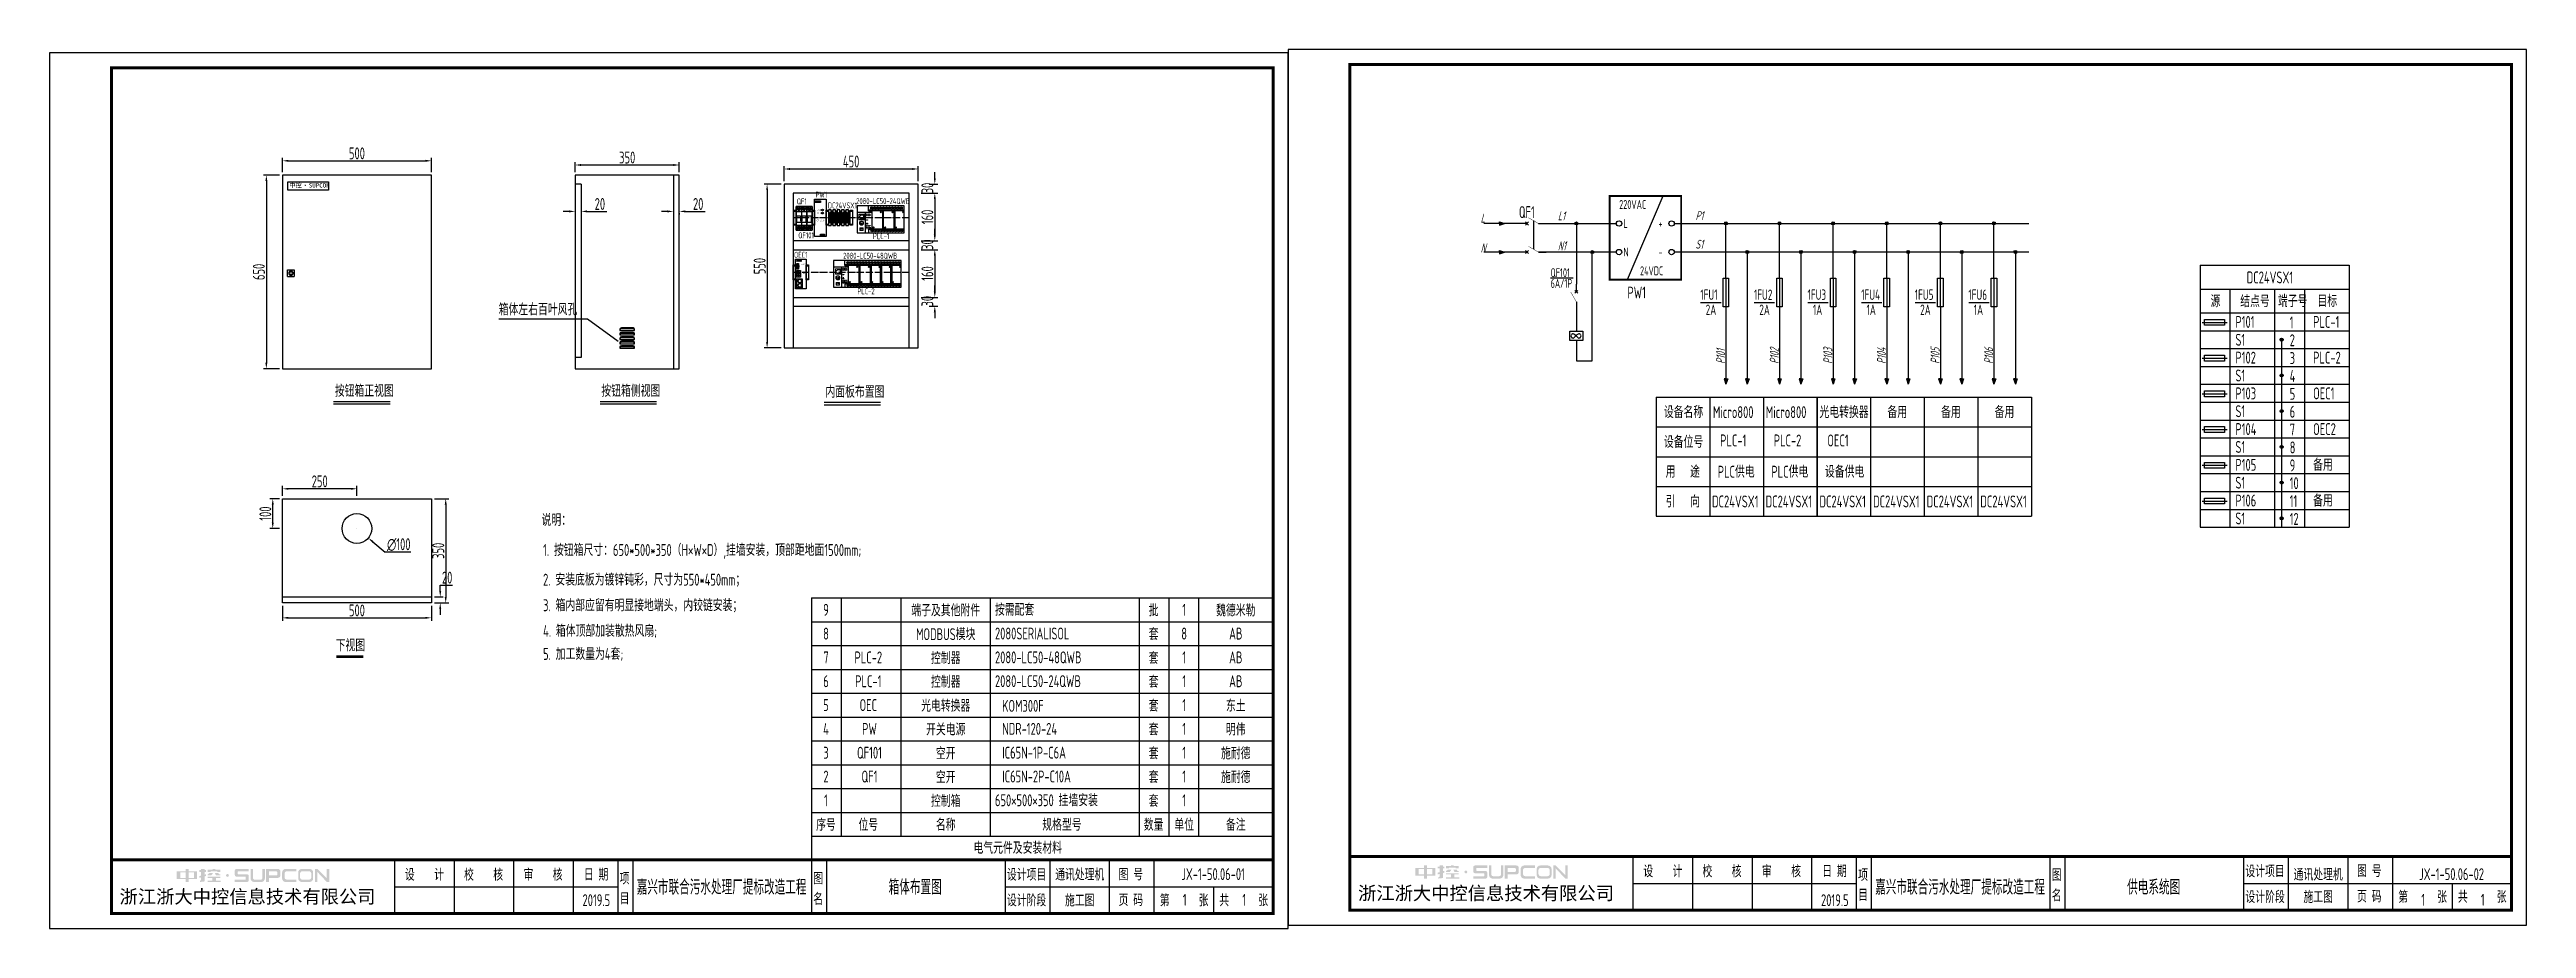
# Model space of a CAD drawing. Header units: millimetres. Extents: x 30557 to 235556, y -116603 to -73383.
# Drawn here: x 38824 to 47140, y -110936 to -107984 of the extents above; entities that cross this region are included whole.
import ezdxf
from ezdxf.enums import TextEntityAlignment as Align

# ---------------------------------------------------------------- set-up
doc = ezdxf.new("R2010")
doc.units = ezdxf.units.MM
doc.linetypes.add('ZWCAD_ISO04W100', pattern=[30.5, 24, -3, 0.5, -3])
for name, color, linetype in [('1', 3, 'Continuous'), ('ABDE_DENG', 4, 'Continuous'), ('AXIS', 4, 'Continuous'), ('HZ', 7, 'Continuous'), ('文本层', 2, 'Continuous')]:
    doc.layers.add(name, color=color, linetype=linetype)
for name, color, linetype, lineweight in [('_0', 7, 'Continuous', 25), ('_Drawing', 7, 'Continuous', 25), ('CAXA0', 7, 'Continuous', 70), ('CAXA3', 7, 'Continuous', 25)]:
    doc.layers.add(name, color=color, linetype=linetype, lineweight=lineweight)
doc.styles.get("Standard").update_dxf_attribs({"font": ''})
doc.styles.add('supcon', font='sceie.shx', dxfattribs={"width": 0.75, "height": 40, "bigfont": 'sceic.shx'})
doc.styles.add('SYS', font='romans.shx', dxfattribs={"width": 0.7})
doc.styles.add('Title', font='', dxfattribs={"height": 45})
doc.styles.get('Standard').set_extended_font_data('SimSun')
doc.styles.get('Title').set_extended_font_data('SimHei')
doc.dimstyles.new('supcon', dxfattribs={"dimtxt": 20, "dimasz": 20, "dimexe": 10, "dimexo": 10, "dimgap": 5, "dimtad": 1, "dimtoh": 1, "dimdec": 0, "dimzin": 0, "dimdsep": 46, "dimtxsty": 'supcon', "dimcen": 0.09, "dimclrd": 2, "dimclre": 2, "dimclrt": 2, "dimadec": 0, "dimazin": 0, "dimtfac": 1, "dimtdec": 0, "dimtofl": 0, "dimtmove": 0, "dimatfit": 3, "dimfxl": 1, "dimtolj": 1, "dimtzin": 0, "dimarcsym": 0})

msp = doc.modelspace()

# ---------------------------------------------------------------- texts
at = {"style": 'supcon', "width": 0.75}
for s, p in [('S1', (46163.3, -108978.9)), ('P101', (46163.3, -108918.9)), ('PLC-1', (46424.3, -108918.9)), ('P102', (46163.3, -109038.9)), ('PLC-2', (46424.3, -109038.9)), ('S1', (46163.3, -109098.9)), ('S1', (46163.3, -109218.9)), ('P103', (46163.3, -109158.9)), ('OEC1', (46424.3, -109158.9)), ('P104', (46163.3, -109278.9)), ('OEC2', (46424.3, -109278.9)), ('S1', (46163.3, -109338.9)), ('备用', (46424.3, -109398.9)), ('S1', (46163.3, -109458.9)), ('P105', (46163.3, -109398.9)), ('P106', (46163.3, -109518.9)), ('备用', (46424.3, -109518.9)), ('S1', (46163.3, -109578.9))]:
    msp.add_text(s, height=40, dxfattribs=at).set_placement(p)
at = {"color": 0, "style": 'supcon', "width": 0.75}
for s, p in [('9', (41431.3, -109865.6)), ('端子及其他附件', (41833.3, -109865.6)), ('批', (42531.3, -109865.6)), ('1', (42633.8, -109865.6)), ('魏德米勒', (42807.2, -109865.6)), ('8', (41431.3, -109945.6)), ('MODBUS模块', (41833.3, -109945.6)), ('套', (42531.3, -109945.6)), ('8', (42633.8, -109945.6)), ('AB', (42807.2, -109945.6)), ('7', (41431.3, -110025.6)), ('PLC-2', (41573.4, -110025.6)), ('控制器', (41833.3, -110025.6)), ('套', (42531.3, -110025.6)), ('1', (42633.8, -110025.6)), ('AB', (42807.2, -110025.6)), ('6', (41431.3, -110105.6)), ('PLC-1', (41573.4, -110105.6)), ('控制器', (41833.3, -110105.6)), ('套', (42531.3, -110105.6)), ('1', (42633.8, -110105.6)), ('AB', (42807.2, -110105.6)), ('5', (41431.3, -110185.6)), ('OEC', (41573.4, -110185.6)), ('光电转换器', (41833.3, -110185.6)), ('套', (42531.3, -110185.6)), ('1', (42633.8, -110185.6)), ('东土', (42807.2, -110185.6)), ('4', (41431.3, -110265.6)), ('PW', (41577.3, -110265.6)), ('开关电源', (41833.3, -110265.6)), ('套', (42531.3, -110265.6)), ('1', (42633.8, -110265.6)), ('明伟', (42807.2, -110265.6)), ('3', (41431.3, -110345.6)), ('QF101', (41577.3, -110345.6)), ('空开', (41833.3, -110345.6)), ('套', (42531.3, -110345.6)), ('1', (42633.8, -110345.6)), ('施耐德', (42807.2, -110345.6)), ('2', (41431.3, -110425.6)), ('QF1', (41577.3, -110425.6)), ('空开', (41833.3, -110425.6)), ('套', (42531.3, -110425.6)), ('1', (42633.8, -110425.6)), ('施耐德', (42807.2, -110425.6)), ('1', (41431.3, -110505.6)), ('控制箱', (41833.3, -110505.6)), ('套', (42531.3, -110505.6)), ('1', (42633.8, -110505.6)), ('序号', (41431.3, -110585.6)), ('位号', (41573.4, -110585.6)), ('名称', (41833.3, -110585.6)), ('规格型号', (42223.4, -110585.6)), ('数量', (42531.3, -110585.6)), ('单位', (42633.8, -110585.6)), ('备注', (42807.2, -110585.6)), ('电气元件及安装材料', (42075.1, -110663.1))]:
    msp.add_text(s, height=40, dxfattribs=at).set_placement(p, align=Align.MIDDLE)
for s, p in [('按需配套', (41998.6, -109885.4)), ('2080SERIALISOL', (41998.6, -109965.4)), ('2080-LC50-48QWB', (41998.6, -110045.4)), ('2080-LC50-24QWB', (41998.6, -110125.4)), ('KOM300F', (42022.9, -110208.3)), ('NDR-120-24', (42022.9, -110285.4)), ('IC65N-1P-C6A', (42022.9, -110365.4)), ('IC65N-2P-C10A', (42022.9, -110445.4)), ('650×500×350 挂墙安装 ', (41998.6, -110525.4))]:
    msp.add_text(s, height=40, dxfattribs=at).set_placement(p)
at = {"color": 3, "style": 'supcon', "width": 0.75}
for s, p in [('通讯处理机', (42283.2, -110753.3)), ('通讯处理机', (46441.2, -110753.3)), ('2019.5', (40660.3, -110840.8)), ('1', (42635.7, -110839.5)), ('2019.5', (44818.3, -110840.8))]:
    msp.add_text(s, height=40, dxfattribs=at).set_placement(p, align=Align.MIDDLE)
at = {"layer": '1', "color": 3, "style": 'supcon', "width": 0.75}
for s, height, p in [('DC24VSX1', 20, (41437.7, -108517.8)), ('PW1', 40, (44122, -108820.4))]:
    msp.add_text(s, height=height, dxfattribs=at).set_placement(p)
at = {"layer": '1', "color": 0, "style": 'supcon', "width": 0.75}
for s, height, p in [('QF1', 40, (43757.6, -108550.3)), ('6A/1P', 30, (43864.1, -108784.7)), ('QF101', 30, (43864.1, -108748.7))]:
    msp.add_text(s, height=height, dxfattribs=at).set_placement(p)
at = {"layer": '1', "color": 7, "style": 'supcon', "width": 0.75}
for s, height, p in [('220VAC', 30, (44094.6, -108519.7)), ('L', 30, (44108.8, -108583.4)), ('+', 30, (44226.1, -108583.4)), ('N', 30, (44108.9, -108679.4)), ('-', 30, (44226.1, -108679.4)), ('24VDC', 30, (44164.4, -108742.4)), ('1FU1', 35, (44366.8, -108825)), ('2A', 35, (44384.8, -108875.6)), ('1FU2', 35, (44546.8, -108825)), ('2A', 35, (44564.8, -108875.6)), ('1FU3', 35, (44726.8, -108825)), ('1A', 35, (44744.8, -108875.6)), ('1FU4', 35, (44906.8, -108825)), ('1A', 35, (44924.8, -108875.6)), ('1FU5', 35, (45086.8, -108825)), ('2A', 35, (45104.8, -108875.6)), ('1FU6', 35, (45266.8, -108824.9)), ('1A', 35, (45284.8, -108875.5)), ('设备名称', 40, (44244.5, -109221.9)), ('Micro800', 40, (44409.1, -109221.9)), ('Micro800', 40, (44586.7, -109221.9)), ('光电转换器', 40, (44766.7, -109221.9)), ('备用', 40, (44995, -109221.9)), ('备用', 40, (45175, -109221.9)), ('备用', 40, (45355, -109221.9)), ('设备位号', 40, (44244.5, -109321.9)), ('PLC-1', 40, (44433.3, -109317)), ('PLC-2', 40, (44613.3, -109317)), ('OEC1', 40, (44793.3, -109317)), ('用   途', 40, (44250.5, -109421.9)), ('PLC供电', 40, (44425.3, -109421.9)), ('PLC供电', 40, (44605.3, -109421.9)), ('设备供电', 40, (44785.3, -109421.9)), ('引   向', 40, (44250.5, -109521.9)), ('DC24VSX1', 40, (44405.9, -109521.9)), ('DC24VSX1', 40, (44585.9, -109521.9)), ('DC24VSX1', 40, (44766.7, -109521.9)), ('DC24VSX1', 40, (44946.7, -109521.9)), ('DC24VSX1', 40, (45126.7, -109521.9)), ('DC24VSX1', 40, (45306.7, -109521.9))]:
    msp.add_text(s, height=height, dxfattribs=at).set_placement(p)
at = {"layer": '1', "color": 0, "style": 'supcon', "oblique": 15, "width": 0.75}
for s, p in [('L', (43629.2, -108565.3)), ('L1', (43888.3, -108557.8)), ('N', (43629.2, -108665.3)), ('N1', (43888.3, -108658.5))]:
    msp.add_text(s, height=30, dxfattribs=at).set_placement(p)
at = {"layer": '1', "color": 3, "style": 'supcon', "oblique": 15, "width": 0.75}
for s, p in [('P1', (44350.6, -108557.1)), ('S1', (44350.6, -108653.1))]:
    msp.add_text(s, height=30, dxfattribs=at).set_placement(p)
at = {"layer": '1', "style": 'supcon', "width": 0.75}
for s, p in [('箱体左右百叶风孔', (40332.3, -108877)), ('按钮箱正视图', (39782.3, -109150.5)), ('按钮箱侧视图', (40676.9, -109150.5)), ('内面板布置图', (41429.3, -109153.7)), ('说明：', (40476.4, -109584.2)), ('1. 按钮箱尺寸：650*500*350（H×W×D）,挂墙安装，顶部距地面1500mm;', (40481.5, -109684.9)), ('2. 安装底板为镀锌钝彩，尺寸为550*450mm；', (40481.5, -109784.5)), ('3. 箱内部应留有明显接地端头，内铰链安装；', (40481.5, -109870.5)), ('4. 箱体顶部加装散热风扇;', (40481.5, -109956.4)), ('下视图', (39785.1, -110004.9)), ('5. 加工数量为4套;', (40481.5, -110034))]:
    msp.add_text(s, height=40, dxfattribs=at).set_placement(p)
at = {"layer": '1', "color": 7, "style": 'supcon', "oblique": 15, "width": 0.75}
for s, p in [('P101', (44450.2, -109039.9)), ('P102', (44630.2, -109039.9)), ('P103', (44810.2, -109039.9)), ('P104', (44990.2, -109039.9)), ('P105', (45170.2, -109039.9)), ('P106', (45350.2, -109039.9))]:
    msp.add_text(s, height=30, rotation=90.21563, dxfattribs=at).set_placement(p)
at = {"layer": '_Drawing', "color": 3, "style": 'supcon', "width": 0.75}
for s, p in [('QF1', (41333.4, -108504.2)), ('PW1', (41396.2, -108481.4)), ('2080-LC50-24QWB', (41532.7, -108503.2)), ('QF101', (41338.3, -108618.4)), ('PLC-1', (41588.9, -108621.1)), ('OEC1', (41324.3, -108683.6)), ('2080-LC50-48QWB', (41488.9, -108686.7)), ('PLC-2', (41536.7, -108806))]:
    msp.add_text(s, height=20, dxfattribs=at).set_placement(p)
at = {"layer": '_Drawing', "style": 'supcon', "width": 0.75}
for s, p in [('+VADJ', (41401.4, -108525.8)), ('NDR-120-24', (41397.1, -108561)), ('DC OK', (41401.4, -108536.3)), ('KyLAND', (41345.5, -108707.5))]:
    msp.add_text(s, height=5, dxfattribs=at).set_placement(p)
at = {"layer": '_Drawing', "color": 3, "style": 'supcon', "width": 0.75}
for s, height, p in [('嘉兴市联合污水处理厂提标改造工程', 50, (41080.8, -110794.7)), ('箱体布置图', 50, (41730.8, -110794.7)), ('JX-1-50.06-01', 40, (42731, -110753.3)), ('嘉兴市联合污水处理厂提标改造工程', 50, (45238.8, -110794.7)), ('供电系统图', 50, (45888.8, -110794.7)), ('JX-1-50.06-02', 40, (46889, -110753.3)), ('1', 40, (42835.7, -110839.5)), ('1', 40, (46793.7, -110839.5)), ('1', 40, (46993.7, -110839.5))]:
    msp.add_text(s, height=height, dxfattribs=at).set_placement(p, align=Align.MIDDLE)
at = {"layer": '文本层', "color": 0, "style": 'supcon', "width": 0.75}
for s, p in [('DC24VSX1', (46201.1, -108769.5)), ('源', (46079.7, -108849.5)), ('结点号 ', (46179.5, -108849.5)), ('端子号', (46306.2, -108848.7)), ('目标', (46438.8, -108848.6)), ('1', (46345.5, -108920.5)), ('2', (46345.5, -108980.5)), ('3', (46345.5, -109040.5)), ('4', (46345.5, -109100.5)), ('5', (46345.5, -109160.5)), ('6', (46345.5, -109220.5))]:
    msp.add_text(s, height=40, dxfattribs=at).set_placement(p)
at = {"layer": '文本层', "color": 7, "style": 'supcon', "width": 0.75}
for s, p in [('7', (46345.5, -109280.5)), ('8', (46345.5, -109340.5)), ('10', (46345.5, -109460.5)), ('9', (46345.5, -109400.5)), ('11', (46345.5, -109520.5)), ('12', (46345.5, -109580.5))]:
    msp.add_text(s, height=40, dxfattribs=at).set_placement(p)
at = {"layer": '文本层', "insert": (39629.2, -108432.7), "char_height": 20, "width": 128.604, "attachment_point": 1}
msp.add_mtext('{\\fSimHei|b0|i0|c134|p2;\\H0.75x;中控·SUPCON}', dxfattribs=at)

# ---------------------------------------------------------------- blocks, each defined once
blk = doc.blocks.new('中控·SUPCON')
at = {"linetype": 'Continuous'}
h = blk.add_hatch(color=2, dxfattribs=at)
h.dxf.hatch_style = 1
h.paths.add_polyline_path([(34, 33), (20, 33), (20, 37), (15, 37), (15, 36), (15, 33), (0, 33), (0, 20), (13, 20), (15, 20), (15, 15), (20, 15), (20, 20), (22, 20), (34, 20)])
h.paths.add_polyline_path([(20, 30), (20, 31), (29, 31), (29, 22), (20, 22)], flags=16)
h.paths.add_polyline_path([(15, 30), (15, 22), (6, 22), (6, 31), (15, 31)], flags=16)
h.paths.add_polyline_path([(47, 32), (49, 32), (49, 35), (47, 35), (47, 37), (41, 37), (41, 35), (38, 35), (38, 32), (41, 32), (41, 25.8), (38, 25), (38, 22), (41, 22.8), (41, 18.3), (39, 17), (39, 15), (47, 16), (47, 24.5), (49, 25), (49, 28), (47, 27.5)])
h.paths.add_polyline_path([(61, 30), (55, 30), (52, 28), (52, 26), (58, 26)])
h.paths.add_polyline_path([(73, 28), (71, 28), (70, 30), (64, 30), (66, 26), (73, 26)])
h.paths.add_polyline_path([(73, 36), (64.6, 36), (64.6, 37), (60.4, 37), (60.4, 36), (52, 36), (52, 32), (56.8, 32), (56.8, 33.1), (68.2, 33.1), (68.2, 32), (73, 32)])
h.paths.add_polyline_path([(66, 22), (73, 22), (73, 24), (52, 24), (52, 22), (60, 22), (60, 17), (52, 17), (52, 15), (74, 15), (74, 17), (66, 17)])
h.paths.add_polyline_path([(82.7, 26.1, 1), (87.6, 26.1, 1)])
h.paths.add_polyline_path([(118, 28), (103.5, 28, -0.414214), (102.5, 29), (102.5, 32, -0.414214), (103.5, 33), (121, 33), (121, 37), (100.5, 37, 0.414214), (97.5, 34), (97.5, 27, 0.414214), (100.5, 24), (115, 24, -0.414214), (116, 23), (116, 20, -0.414214), (115, 19), (97.5, 19), (97.5, 15), (118, 15, 0.414214), (121, 18), (121, 25, 0.414214)])
h.paths.add_polyline_path([(128, 37), (124, 37), (124, 36), (124, 21, 0.414214), (130, 15), (142, 15, 0.414214), (148, 21), (148, 37), (144, 37), (144, 22, -0.414214), (141, 19), (131, 19, -0.414214), (128, 22)])
h.paths.add_polyline_path([(174, 26), (174, 33, 0.414214), (170, 37), (150, 37), (150, 36), (150, 15), (155, 15), (155, 22), (170, 22, 0.414214)])
h.paths.add_polyline_path([(167, 26), (155, 26), (155, 33), (167, 33, -0.414214), (169, 31), (169, 28, -0.414214)], flags=16)
h.paths.add_polyline_path([(201, 19), (185, 19, -0.414214), (181, 23), (181, 29, -0.414214), (185, 33), (201, 33), (201, 37), (183, 37, 0.414214), (177, 31), (177, 21, 0.414214), (183, 15), (201, 15)])
h.paths.add_polyline_path([(229, 21), (229, 31, 0.414214), (223, 37), (210, 37, 0.414214), (204, 31), (204, 21, 0.414214), (210, 15), (223, 15, 0.414214)])
h.paths.add_polyline_path([(207, 23), (207, 29, -0.414214), (211, 33), (222, 33, -0.414214), (226, 29), (226, 23, -0.414214), (222, 19), (211, 19, -0.414214)], flags=16)
h.paths.add_polyline_path([(236, 32.1), (252, 15), (256, 15), (256, 37), (252, 37), (252, 21), (236, 37), (232, 37), (232, 36), (232, 15), (236, 15)])
h = blk.add_hatch(color=2, dxfattribs=at)
h.dxf.hatch_style = 1
h.paths.add_polyline_path([(34, 33), (20, 33), (20, 37), (15, 37), (15, 36), (15, 33), (0, 33), (0, 20), (13, 20), (15, 20), (15, 15), (20, 15), (20, 20), (22, 20), (34, 20)])
h.paths.add_polyline_path([(20, 30), (20, 31), (29, 31), (29, 22), (20, 22)], flags=16)
h.paths.add_polyline_path([(15, 30), (15, 22), (6, 22), (6, 31), (15, 31)], flags=16)
h.paths.add_polyline_path([(47, 32), (49, 32), (49, 35), (47, 35), (47, 37), (41, 37), (41, 35), (38, 35), (38, 32), (41, 32), (41, 25.8), (38, 25), (38, 22), (41, 22.8), (41, 18.3), (39, 17), (39, 15), (47, 16), (47, 24.5), (49, 25), (49, 28), (47, 27.5)])
h.paths.add_polyline_path([(61, 30), (55, 30), (52, 28), (52, 26), (58, 26)])
h.paths.add_polyline_path([(73, 28), (71, 28), (70, 30), (64, 30), (66, 26), (73, 26)])
h.paths.add_polyline_path([(73, 36), (64.6, 36), (64.6, 37), (60.4, 37), (60.4, 36), (52, 36), (52, 32), (56.8, 32), (56.8, 33.1), (68.2, 33.1), (68.2, 32), (73, 32)])
h.paths.add_polyline_path([(66, 22), (73, 22), (73, 24), (52, 24), (52, 22), (60, 22), (60, 17), (52, 17), (52, 15), (74, 15), (74, 17), (66, 17)])
h.paths.add_polyline_path([(82.7, 26.1, 1), (87.6, 26.1, 1)])
h.paths.add_polyline_path([(118, 28), (103.5, 28, -0.414214), (102.5, 29), (102.5, 32, -0.414214), (103.5, 33), (121, 33), (121, 37), (100.5, 37, 0.414214), (97.5, 34), (97.5, 27, 0.414214), (100.5, 24), (115, 24, -0.414214), (116, 23), (116, 20, -0.414214), (115, 19), (97.5, 19), (97.5, 15), (118, 15, 0.414214), (121, 18), (121, 25, 0.414214)])
h.paths.add_polyline_path([(128, 37), (124, 37), (124, 36), (124, 21, 0.414214), (130, 15), (142, 15, 0.414214), (148, 21), (148, 37), (144, 37), (144, 22, -0.414214), (141, 19), (131, 19, -0.414214), (128, 22)])
h.paths.add_polyline_path([(174, 26), (174, 33, 0.414214), (170, 37), (150, 37), (150, 36), (150, 15), (155, 15), (155, 22), (170, 22, 0.414214)])
h.paths.add_polyline_path([(167, 26), (155, 26), (155, 33), (167, 33, -0.414214), (169, 31), (169, 28, -0.414214)], flags=16)
h.paths.add_polyline_path([(201, 19), (185, 19, -0.414214), (181, 23), (181, 29, -0.414214), (185, 33), (201, 33), (201, 37), (183, 37, 0.414214), (177, 31), (177, 21, 0.414214), (183, 15), (201, 15)])
h.paths.add_polyline_path([(229, 21), (229, 31, 0.414214), (223, 37), (210, 37, 0.414214), (204, 31), (204, 21, 0.414214), (210, 15), (223, 15, 0.414214)])
h.paths.add_polyline_path([(207, 23), (207, 29, -0.414214), (211, 33), (222, 33, -0.414214), (226, 29), (226, 23, -0.414214), (222, 19), (211, 19, -0.414214)], flags=16)
h.paths.add_polyline_path([(236, 32.1), (252, 15), (256, 15), (256, 37), (252, 37), (252, 21), (236, 37), (232, 37), (232, 36), (232, 15), (236, 15)])
h = blk.add_hatch(color=2, dxfattribs=at)
h.dxf.hatch_style = 1
h.paths.add_polyline_path([(34, 33), (20, 33), (20, 37), (15, 37), (15, 36), (15, 33), (0, 33), (0, 20), (13, 20), (15, 20), (15, 15), (20, 15), (20, 20), (22, 20), (34, 20)])
h.paths.add_polyline_path([(20, 30), (20, 31), (29, 31), (29, 22), (20, 22)], flags=16)
h.paths.add_polyline_path([(15, 30), (15, 22), (6, 22), (6, 31), (15, 31)], flags=16)
h.paths.add_polyline_path([(47, 32), (49, 32), (49, 35), (47, 35), (47, 37), (41, 37), (41, 35), (38, 35), (38, 32), (41, 32), (41, 25.8), (38, 25), (38, 22), (41, 22.8), (41, 18.3), (39, 17), (39, 15), (47, 16), (47, 24.5), (49, 25), (49, 28), (47, 27.5)])
h.paths.add_polyline_path([(61, 30), (55, 30), (52, 28), (52, 26), (58, 26)])
h.paths.add_polyline_path([(73, 28), (71, 28), (70, 30), (64, 30), (66, 26), (73, 26)])
h.paths.add_polyline_path([(73, 36), (64.6, 36), (64.6, 37), (60.4, 37), (60.4, 36), (52, 36), (52, 32), (56.8, 32), (56.8, 33.1), (68.2, 33.1), (68.2, 32), (73, 32)])
h.paths.add_polyline_path([(66, 22), (73, 22), (73, 24), (52, 24), (52, 22), (60, 22), (60, 17), (52, 17), (52, 15), (74, 15), (74, 17), (66, 17)])
h.paths.add_polyline_path([(82.7, 26.1, 1), (87.6, 26.1, 1)])
h.paths.add_polyline_path([(118, 28), (103.5, 28, -0.414214), (102.5, 29), (102.5, 32, -0.414214), (103.5, 33), (121, 33), (121, 37), (100.5, 37, 0.414214), (97.5, 34), (97.5, 27, 0.414214), (100.5, 24), (115, 24, -0.414214), (116, 23), (116, 20, -0.414214), (115, 19), (97.5, 19), (97.5, 15), (118, 15, 0.414214), (121, 18), (121, 25, 0.414214)])
h.paths.add_polyline_path([(128, 37), (124, 37), (124, 36), (124, 21, 0.414214), (130, 15), (142, 15, 0.414214), (148, 21), (148, 37), (144, 37), (144, 22, -0.414214), (141, 19), (131, 19, -0.414214), (128, 22)])
h.paths.add_polyline_path([(174, 26), (174, 33, 0.414214), (170, 37), (150, 37), (150, 36), (150, 15), (155, 15), (155, 22), (170, 22, 0.414214)])
h.paths.add_polyline_path([(167, 26), (155, 26), (155, 33), (167, 33, -0.414214), (169, 31), (169, 28, -0.414214)], flags=16)
h.paths.add_polyline_path([(201, 19), (185, 19, -0.414214), (181, 23), (181, 29, -0.414214), (185, 33), (201, 33), (201, 37), (183, 37, 0.414214), (177, 31), (177, 21, 0.414214), (183, 15), (201, 15)])
h.paths.add_polyline_path([(229, 21), (229, 31, 0.414214), (223, 37), (210, 37, 0.414214), (204, 31), (204, 21, 0.414214), (210, 15), (223, 15, 0.414214)])
h.paths.add_polyline_path([(207, 23), (207, 29, -0.414214), (211, 33), (222, 33, -0.414214), (226, 29), (226, 23, -0.414214), (222, 19), (211, 19, -0.414214)], flags=16)
h.paths.add_polyline_path([(236, 32.1), (252, 15), (256, 15), (256, 37), (252, 37), (252, 21), (236, 37), (232, 37), (232, 36), (232, 15), (236, 15)])
h = blk.add_hatch(color=2, dxfattribs=at)
h.dxf.hatch_style = 1
h.paths.add_polyline_path([(34, 33), (20, 33), (20, 37), (15, 37), (15, 36), (15, 33), (0, 33), (0, 20), (13, 20), (15, 20), (15, 15), (20, 15), (20, 20), (22, 20), (34, 20)])
h.paths.add_polyline_path([(20, 30), (20, 31), (29, 31), (29, 22), (20, 22)], flags=16)
h.paths.add_polyline_path([(15, 30), (15, 22), (6, 22), (6, 31), (15, 31)], flags=16)
h.paths.add_polyline_path([(47, 32), (49, 32), (49, 35), (47, 35), (47, 37), (41, 37), (41, 35), (38, 35), (38, 32), (41, 32), (41, 25.8), (38, 25), (38, 22), (41, 22.8), (41, 18.3), (39, 17), (39, 15), (47, 16), (47, 24.5), (49, 25), (49, 28), (47, 27.5)])
h.paths.add_polyline_path([(61, 30), (55, 30), (52, 28), (52, 26), (58, 26)])
h.paths.add_polyline_path([(73, 28), (71, 28), (70, 30), (64, 30), (66, 26), (73, 26)])
h.paths.add_polyline_path([(73, 36), (64.6, 36), (64.6, 37), (60.4, 37), (60.4, 36), (52, 36), (52, 32), (56.8, 32), (56.8, 33.1), (68.2, 33.1), (68.2, 32), (73, 32)])
h.paths.add_polyline_path([(66, 22), (73, 22), (73, 24), (52, 24), (52, 22), (60, 22), (60, 17), (52, 17), (52, 15), (74, 15), (74, 17), (66, 17)])
h.paths.add_polyline_path([(82.7, 26.1, 1), (87.6, 26.1, 1)])
h.paths.add_polyline_path([(118, 28), (103.5, 28, -0.414214), (102.5, 29), (102.5, 32, -0.414214), (103.5, 33), (121, 33), (121, 37), (100.5, 37, 0.414214), (97.5, 34), (97.5, 27, 0.414214), (100.5, 24), (115, 24, -0.414214), (116, 23), (116, 20, -0.414214), (115, 19), (97.5, 19), (97.5, 15), (118, 15, 0.414214), (121, 18), (121, 25, 0.414214)])
h.paths.add_polyline_path([(128, 37), (124, 37), (124, 36), (124, 21, 0.414214), (130, 15), (142, 15, 0.414214), (148, 21), (148, 37), (144, 37), (144, 22, -0.414214), (141, 19), (131, 19, -0.414214), (128, 22)])
h.paths.add_polyline_path([(174, 26), (174, 33, 0.414214), (170, 37), (150, 37), (150, 36), (150, 15), (155, 15), (155, 22), (170, 22, 0.414214)])
h.paths.add_polyline_path([(167, 26), (155, 26), (155, 33), (167, 33, -0.414214), (169, 31), (169, 28, -0.414214)], flags=16)
h.paths.add_polyline_path([(201, 19), (185, 19, -0.414214), (181, 23), (181, 29, -0.414214), (185, 33), (201, 33), (201, 37), (183, 37, 0.414214), (177, 31), (177, 21, 0.414214), (183, 15), (201, 15)])
h.paths.add_polyline_path([(229, 21), (229, 31, 0.414214), (223, 37), (210, 37, 0.414214), (204, 31), (204, 21, 0.414214), (210, 15), (223, 15, 0.414214)])
h.paths.add_polyline_path([(207, 23), (207, 29, -0.414214), (211, 33), (222, 33, -0.414214), (226, 29), (226, 23, -0.414214), (222, 19), (211, 19, -0.414214)], flags=16)
h.paths.add_polyline_path([(236, 32.1), (252, 15), (256, 15), (256, 37), (252, 37), (252, 21), (236, 37), (232, 37), (232, 36), (232, 15), (236, 15)])
h = blk.add_hatch(color=2, dxfattribs=at)
h.dxf.hatch_style = 1
h.paths.add_polyline_path([(34, 33), (20, 33), (20, 37), (15, 37), (15, 36), (15, 33), (0, 33), (0, 20), (13, 20), (15, 20), (15, 15), (20, 15), (20, 20), (22, 20), (34, 20)])
h.paths.add_polyline_path([(20, 30), (20, 31), (29, 31), (29, 22), (20, 22)], flags=16)
h.paths.add_polyline_path([(15, 30), (15, 22), (6, 22), (6, 31), (15, 31)], flags=16)
h.paths.add_polyline_path([(47, 32), (49, 32), (49, 35), (47, 35), (47, 37), (41, 37), (41, 35), (38, 35), (38, 32), (41, 32), (41, 25.8), (38, 25), (38, 22), (41, 22.8), (41, 18.3), (39, 17), (39, 15), (47, 16), (47, 24.5), (49, 25), (49, 28), (47, 27.5)])
h.paths.add_polyline_path([(61, 30), (55, 30), (52, 28), (52, 26), (58, 26)])
h.paths.add_polyline_path([(73, 28), (71, 28), (70, 30), (64, 30), (66, 26), (73, 26)])
h.paths.add_polyline_path([(73, 36), (64.6, 36), (64.6, 37), (60.4, 37), (60.4, 36), (52, 36), (52, 32), (56.8, 32), (56.8, 33.1), (68.2, 33.1), (68.2, 32), (73, 32)])
h.paths.add_polyline_path([(66, 22), (73, 22), (73, 24), (52, 24), (52, 22), (60, 22), (60, 17), (52, 17), (52, 15), (74, 15), (74, 17), (66, 17)])
h.paths.add_polyline_path([(82.7, 26.1, 1), (87.6, 26.1, 1)])
h.paths.add_polyline_path([(118, 28), (103.5, 28, -0.414214), (102.5, 29), (102.5, 32, -0.414214), (103.5, 33), (121, 33), (121, 37), (100.5, 37, 0.414214), (97.5, 34), (97.5, 27, 0.414214), (100.5, 24), (115, 24, -0.414214), (116, 23), (116, 20, -0.414214), (115, 19), (97.5, 19), (97.5, 15), (118, 15, 0.414214), (121, 18), (121, 25, 0.414214)])
h.paths.add_polyline_path([(128, 37), (124, 37), (124, 36), (124, 21, 0.414214), (130, 15), (142, 15, 0.414214), (148, 21), (148, 37), (144, 37), (144, 22, -0.414214), (141, 19), (131, 19, -0.414214), (128, 22)])
h.paths.add_polyline_path([(174, 26), (174, 33, 0.414214), (170, 37), (150, 37), (150, 36), (150, 15), (155, 15), (155, 22), (170, 22, 0.414214)])
h.paths.add_polyline_path([(167, 26), (155, 26), (155, 33), (167, 33, -0.414214), (169, 31), (169, 28, -0.414214)], flags=16)
h.paths.add_polyline_path([(201, 19), (185, 19, -0.414214), (181, 23), (181, 29, -0.414214), (185, 33), (201, 33), (201, 37), (183, 37, 0.414214), (177, 31), (177, 21, 0.414214), (183, 15), (201, 15)])
h.paths.add_polyline_path([(229, 21), (229, 31, 0.414214), (223, 37), (210, 37, 0.414214), (204, 31), (204, 21, 0.414214), (210, 15), (223, 15, 0.414214)])
h.paths.add_polyline_path([(207, 23), (207, 29, -0.414214), (211, 33), (222, 33, -0.414214), (226, 29), (226, 23, -0.414214), (222, 19), (211, 19, -0.414214)], flags=16)
h.paths.add_polyline_path([(236, 32.1), (252, 15), (256, 15), (256, 37), (252, 37), (252, 21), (236, 37), (232, 37), (232, 36), (232, 15), (236, 15)])
h = blk.add_hatch(color=2, dxfattribs=at)
h.dxf.hatch_style = 1
h.paths.add_polyline_path([(34, 33), (20, 33), (20, 37), (15, 37), (15, 36), (15, 33), (0, 33), (0, 20), (13, 20), (15, 20), (15, 15), (20, 15), (20, 20), (22, 20), (34, 20)])
h.paths.add_polyline_path([(20, 30), (20, 31), (29, 31), (29, 22), (20, 22)], flags=16)
h.paths.add_polyline_path([(15, 30), (15, 22), (6, 22), (6, 31), (15, 31)], flags=16)
h.paths.add_polyline_path([(47, 32), (49, 32), (49, 35), (47, 35), (47, 37), (41, 37), (41, 35), (38, 35), (38, 32), (41, 32), (41, 25.8), (38, 25), (38, 22), (41, 22.8), (41, 18.3), (39, 17), (39, 15), (47, 16), (47, 24.5), (49, 25), (49, 28), (47, 27.5)])
h.paths.add_polyline_path([(61, 30), (55, 30), (52, 28), (52, 26), (58, 26)])
h.paths.add_polyline_path([(73, 28), (71, 28), (70, 30), (64, 30), (66, 26), (73, 26)])
h.paths.add_polyline_path([(73, 36), (64.6, 36), (64.6, 37), (60.4, 37), (60.4, 36), (52, 36), (52, 32), (56.8, 32), (56.8, 33.1), (68.2, 33.1), (68.2, 32), (73, 32)])
h.paths.add_polyline_path([(66, 22), (73, 22), (73, 24), (52, 24), (52, 22), (60, 22), (60, 17), (52, 17), (52, 15), (74, 15), (74, 17), (66, 17)])
h.paths.add_polyline_path([(82.7, 26.1, 1), (87.6, 26.1, 1)])
h.paths.add_polyline_path([(118, 28), (103.5, 28, -0.414214), (102.5, 29), (102.5, 32, -0.414214), (103.5, 33), (121, 33), (121, 37), (100.5, 37, 0.414214), (97.5, 34), (97.5, 27, 0.414214), (100.5, 24), (115, 24, -0.414214), (116, 23), (116, 20, -0.414214), (115, 19), (97.5, 19), (97.5, 15), (118, 15, 0.414214), (121, 18), (121, 25, 0.414214)])
h.paths.add_polyline_path([(128, 37), (124, 37), (124, 36), (124, 21, 0.414214), (130, 15), (142, 15, 0.414214), (148, 21), (148, 37), (144, 37), (144, 22, -0.414214), (141, 19), (131, 19, -0.414214), (128, 22)])
h.paths.add_polyline_path([(174, 26), (174, 33, 0.414214), (170, 37), (150, 37), (150, 36), (150, 15), (155, 15), (155, 22), (170, 22, 0.414214)])
h.paths.add_polyline_path([(167, 26), (155, 26), (155, 33), (167, 33, -0.414214), (169, 31), (169, 28, -0.414214)], flags=16)
h.paths.add_polyline_path([(201, 19), (185, 19, -0.414214), (181, 23), (181, 29, -0.414214), (185, 33), (201, 33), (201, 37), (183, 37, 0.414214), (177, 31), (177, 21, 0.414214), (183, 15), (201, 15)])
h.paths.add_polyline_path([(229, 21), (229, 31, 0.414214), (223, 37), (210, 37, 0.414214), (204, 31), (204, 21, 0.414214), (210, 15), (223, 15, 0.414214)])
h.paths.add_polyline_path([(207, 23), (207, 29, -0.414214), (211, 33), (222, 33, -0.414214), (226, 29), (226, 23, -0.414214), (222, 19), (211, 19, -0.414214)], flags=16)
h.paths.add_polyline_path([(236, 32.1), (252, 15), (256, 15), (256, 37), (252, 37), (252, 21), (236, 37), (232, 37), (232, 36), (232, 15), (236, 15)])
blk = doc.blocks.new('supcon图框')
at = {"linetype": 'Continuous'}
for p, q in [((6145.7, 4361.7), (1987.7, 4361.7)), ((1987.7, 4361.7), (1987.7, 1421.7)), ((6145.7, 1421.7), (6145.7, 4361.7)), ((1987.7, 1421.7), (6145.7, 1421.7))]:
    blk.add_line(p, q, dxfattribs=at)
for p, q in [((3145.7, 1651.7), (3145.7, 1471.7)), ((3345.7, 1651.7), (3345.7, 1471.7)), ((3545.7, 1651.7), (3545.7, 1471.7)), ((3745.7, 1651.7), (3745.7, 1471.7)), ((3895.7, 1651.7), (3895.7, 1471.7)), ((3945.7, 1651.7), (3945.7, 1471.7)), ((4545.7, 1651.7), (4545.7, 1471.7)), ((4595.7, 1651.7), (4595.7, 1471.7)), ((5195.7, 1651.7), (5195.7, 1471.7)), ((5345.7, 1651.7), (5345.7, 1471.7)), ((5545.7, 1651.7), (5545.7, 1471.7)), ((5695.7, 1651.7), (5695.7, 1471.7)), ((3145.7, 1561.7), (3895.7, 1561.7)), ((5195.7, 1561.7), (6095.7, 1561.7)), ((5895.7, 1561.7), (5895.7, 1471.7))]:
    blk.add_line(p, q)
at = {"linetype": 'Continuous', "const_width": 10}
blk.add_lwpolyline([(2195.7, 4311.7), (6095.7, 4311.7), (6095.7, 1471.7), (2195.7, 1471.7)], close=True, dxfattribs=at)
blk.add_lwpolyline([(2195.7, 1651.7), (6095.7, 1651.7)], dxfattribs=at)
at = {"linetype": 'Continuous', "xscale": 2, "yscale": 2, "zscale": 2}
blk.add_blockref('中控·SUPCON', (2414.6, 1547.7), dxfattribs=at)
at = {"style": 'supcon', "width": 0.75}
for s, p in [('设    计', (3246.2, 1604.2)), ('校    核', (3444.8, 1604.2)), ('审    核', (3644.5, 1604.2)), ('日 期', (3822.5, 1604.2)), ('项', (3918.2, 1590.7)), ('图', (4568.2, 1590.7)), ('设计项目', (5268, 1604.2)), ('图 号', (5618, 1604.2)), ('目', (3918.2, 1522.9)), ('名', (4568.2, 1522.9)), ('设计阶段', (5268, 1518.1)), ('施工图', (5446.5, 1518.1)), ('页 码', (5618, 1518.1)), ('第      张', (5797, 1518.1)), ('共      张', (5997, 1518.1))]:
    blk.add_text(s, height=40, dxfattribs=at).set_placement(p, align=Align.MIDDLE)
at = {"style": 'Title'}
blk.add_text('浙江浙大中控信息技术有限公司', height=45, dxfattribs=at).set_placement((2222.8, 1506.2))
blk = doc.blocks.new('*D378')
at = {"color": 2, "lineweight": -2}
for p, q in [((39606.5, -108396), (39606.5, -108347.9)), ((40106.5, -108396), (40106.5, -108347.9)), ((39626.5, -108357.9), (40086.5, -108357.9))]:
    blk.add_line(p, q, dxfattribs=at)
at = {"color": 2}
for points in [[(39626.5, -108354.6), (39626.5, -108361.3), (39606.5, -108357.9)], [(40086.5, -108361.3), (40086.5, -108354.6), (40106.5, -108357.9)]]:
    blk.add_solid(points, dxfattribs=at)
at = {"layer": 'DEFPOINTS', "color": 0}
for p in [(39606.5, -108406), (40106.5, -108357.9), (40106.5, -108406)]:
    blk.add_point(p, dxfattribs=at)
at = {"color": 2, "insert": (39856.5, -108332.9), "char_height": 40, "attachment_point": 5, "style": 'supcon'}
blk.add_mtext('\\A1;500', dxfattribs=at)
blk = doc.blocks.new('*D383')
at = {"color": 2, "lineweight": -2}
for p, q in [((39596.5, -108406), (39542.4, -108406)), ((39552.4, -108426), (39552.4, -109036)), ((39596.5, -109056), (39542.4, -109056))]:
    blk.add_line(p, q, dxfattribs=at)
at = {"color": 2}
for points in [[(39555.7, -108426), (39549, -108426), (39552.4, -108406)], [(39549, -109036), (39555.7, -109036), (39552.4, -109056)]]:
    blk.add_solid(points, dxfattribs=at)
at = {"layer": 'DEFPOINTS', "color": 0}
for p in [(39606.5, -108406), (39552.4, -109056), (39606.5, -109056)]:
    blk.add_point(p, dxfattribs=at)
at = {"color": 2, "insert": (39527.4, -108731), "char_height": 40, "attachment_point": 5, "rotation": 90, "style": 'supcon'}
blk.add_mtext('\\A1;650', dxfattribs=at)
blk = doc.blocks.new('*D384')
at = {"color": 2, "lineweight": -2}
for p, q in [((40588.9, -108396), (40588.9, -108362)), ((40608.9, -108372), (40918.9, -108372)), ((40938.9, -108396), (40938.9, -108362))]:
    blk.add_line(p, q, dxfattribs=at)
at = {"color": 2}
for points in [[(40608.9, -108368.6), (40608.9, -108375.3), (40588.9, -108372)], [(40918.9, -108375.3), (40918.9, -108368.6), (40938.9, -108372)]]:
    blk.add_solid(points, dxfattribs=at)
at = {"layer": 'DEFPOINTS', "color": 0}
for p in [(40588.9, -108406), (40938.9, -108372), (40938.9, -108406)]:
    blk.add_point(p, dxfattribs=at)
at = {"color": 2, "insert": (40763.9, -108347), "char_height": 40, "attachment_point": 5, "style": 'supcon'}
blk.add_mtext('\\A1;350', dxfattribs=at)
blk = doc.blocks.new('*D385')
at = {"color": 2, "lineweight": -2}
for p, q in [((40568.9, -108527.9), (40548.9, -108527.9)), ((40588.9, -108533.6), (40588.9, -108537.9)), ((40608.9, -108533.6), (40608.9, -108537.9)), ((40628.9, -108527.9), (40695.4, -108527.9))]:
    blk.add_line(p, q, dxfattribs=at)
at = {"color": 2}
for points in [[(40568.9, -108531.2), (40568.9, -108524.5), (40588.9, -108527.9)], [(40628.9, -108524.5), (40628.9, -108531.2), (40608.9, -108527.9)]]:
    blk.add_solid(points, dxfattribs=at)
at = {"layer": 'DEFPOINTS', "color": 0}
for p in [(40588.9, -108523.6), (40608.9, -108523.6), (40608.9, -108527.9)]:
    blk.add_point(p, dxfattribs=at)
at = {"color": 2, "insert": (40672.2, -108502.9), "char_height": 40, "attachment_point": 5, "style": 'supcon'}
blk.add_mtext('\\A1;20', dxfattribs=at)
blk = doc.blocks.new('*D386')
at = {"color": 2, "lineweight": -2}
for p, q in [((41290.7, -108426.4), (41290.7, -108375.4)), ((41310.7, -108385.4), (41720.7, -108385.4)), ((41740.7, -108426.4), (41740.7, -108375.4))]:
    blk.add_line(p, q, dxfattribs=at)
at = {"color": 2}
for points in [[(41310.7, -108382.1), (41310.7, -108388.8), (41290.7, -108385.4)], [(41720.7, -108388.8), (41720.7, -108382.1), (41740.7, -108385.4)]]:
    blk.add_solid(points, dxfattribs=at)
at = {"layer": 'DEFPOINTS', "color": 0}
for p in [(41290.7, -108436.4), (41740.7, -108385.4), (41740.7, -108436.4)]:
    blk.add_point(p, dxfattribs=at)
at = {"color": 2, "insert": (41515.7, -108360.4), "char_height": 40, "attachment_point": 5, "style": 'supcon'}
blk.add_mtext('\\A1;450', dxfattribs=at)
blk = doc.blocks.new('*D387')
at = {"color": 2, "lineweight": -2}
for p, q in [((39606.5, -109852.6), (39606.5, -109902.7)), ((40106.5, -109852.6), (40106.5, -109902.7)), ((39626.5, -109892.7), (40086.5, -109892.7))]:
    blk.add_line(p, q, dxfattribs=at)
at = {"color": 2}
for points in [[(39626.5, -109889.3), (39626.5, -109896), (39606.5, -109892.7)], [(40086.5, -109896), (40086.5, -109889.3), (40106.5, -109892.7)]]:
    blk.add_solid(points, dxfattribs=at)
at = {"layer": 'DEFPOINTS', "color": 0}
for p in [(39606.5, -109842.6), (40106.5, -109842.6), (40106.5, -109892.7)]:
    blk.add_point(p, dxfattribs=at)
at = {"color": 2, "insert": (39856.5, -109867.7), "char_height": 40, "attachment_point": 5, "style": 'supcon'}
blk.add_mtext('\\A1;500', dxfattribs=at)
blk = doc.blocks.new('*D388')
at = {"color": 2, "lineweight": -2}
for p, q in [((41777.3, -108436.4), (41806.6, -108436.4)), ((41796.6, -108416.4), (41796.6, -108396.4)), ((41777.3, -108466.4), (41806.6, -108466.4)), ((41796.6, -108486.4), (41796.6, -108506.4))]:
    blk.add_line(p, q, dxfattribs=at)
at = {"color": 2}
for points in [[(41793.3, -108416.4), (41800, -108416.4), (41796.6, -108436.4)], [(41800, -108486.4), (41793.3, -108486.4), (41796.6, -108466.4)]]:
    blk.add_solid(points, dxfattribs=at)
at = {"layer": 'DEFPOINTS', "color": 0}
for p in [(41767.3, -108436.4), (41767.3, -108466.4), (41796.6, -108466.4)]:
    blk.add_point(p, dxfattribs=at)
at = {"color": 2, "insert": (41771.6, -108449.3), "char_height": 40, "attachment_point": 5, "rotation": 90, "style": 'supcon'}
blk.add_mtext('\\A1;30', dxfattribs=at)
blk = doc.blocks.new('*D389')
at = {"color": 2, "lineweight": -2}
for p, q in [((40898.9, -108527.9), (40878.9, -108527.9)), ((40918.9, -108533.6), (40918.9, -108537.9)), ((40938.9, -108533.6), (40938.9, -108537.9)), ((40958.9, -108527.9), (41025.4, -108527.9))]:
    blk.add_line(p, q, dxfattribs=at)
at = {"color": 2}
for points in [[(40898.9, -108531.2), (40898.9, -108524.5), (40918.9, -108527.9)], [(40958.9, -108524.5), (40958.9, -108531.2), (40938.9, -108527.9)]]:
    blk.add_solid(points, dxfattribs=at)
at = {"layer": 'DEFPOINTS', "color": 0}
for p in [(40918.9, -108523.6), (40938.9, -108523.6), (40938.9, -108527.9)]:
    blk.add_point(p, dxfattribs=at)
at = {"color": 2, "insert": (41002.2, -108502.9), "char_height": 40, "attachment_point": 5, "style": 'supcon'}
blk.add_mtext('\\A1;20', dxfattribs=at)
blk = doc.blocks.new('*D390')
at = {"color": 2, "lineweight": -2}
for p, q in [((40116.5, -109492.6), (40164.6, -109492.6)), ((40154.6, -109512.6), (40154.6, -109822.6)), ((40116.5, -109842.6), (40164.6, -109842.6))]:
    blk.add_line(p, q, dxfattribs=at)
at = {"color": 2}
for points in [[(40157.9, -109512.6), (40151.3, -109512.6), (40154.6, -109492.6)], [(40151.3, -109822.6), (40157.9, -109822.6), (40154.6, -109842.6)]]:
    blk.add_solid(points, dxfattribs=at)
at = {"layer": 'DEFPOINTS', "color": 0}
for p in [(40106.5, -109492.6), (40106.5, -109842.6), (40154.6, -109842.6)]:
    blk.add_point(p, dxfattribs=at)
at = {"color": 2, "insert": (40129.6, -109667.6), "char_height": 40, "attachment_point": 5, "rotation": 90, "style": 'supcon'}
blk.add_mtext('\\A1;350', dxfattribs=at)
blk = doc.blocks.new('*D391')
at = {"color": 2, "lineweight": -2}
for p, q in [((40116.5, -109822.6), (40146.2, -109822.6)), ((40116.5, -109842.6), (40146.2, -109842.6)), ((40136.2, -109782.6), (40177.6, -109782.6)), ((40136.2, -109802.6), (40136.2, -109782.6)), ((40136.2, -109862.6), (40136.2, -109882.6))]:
    blk.add_line(p, q, dxfattribs=at)
at = {"color": 2}
for points in [[(40132.9, -109802.6), (40139.5, -109802.6), (40136.2, -109822.6)], [(40139.5, -109862.6), (40132.9, -109862.6), (40136.2, -109842.6)]]:
    blk.add_solid(points, dxfattribs=at)
at = {"layer": 'DEFPOINTS', "color": 0}
for p in [(40106.5, -109822.6), (40106.5, -109842.6), (40136.2, -109822.6)]:
    blk.add_point(p, dxfattribs=at)
at = {"color": 2, "insert": (40159.4, -109757.6), "char_height": 40, "attachment_point": 5, "style": 'supcon'}
blk.add_mtext('\\A1;20', dxfattribs=at)
blk = doc.blocks.new('*D392')
at = {"color": 2, "lineweight": -2}
for p, q in [((39596.5, -109492.6), (39563.9, -109492.6)), ((39573.9, -109572.6), (39573.9, -109512.6)), ((39596.5, -109592.6), (39563.9, -109592.6))]:
    blk.add_line(p, q, dxfattribs=at)
at = {"color": 2}
for points in [[(39577.3, -109512.6), (39570.6, -109512.6), (39573.9, -109492.6)], [(39570.6, -109572.6), (39577.3, -109572.6), (39573.9, -109592.6)]]:
    blk.add_solid(points, dxfattribs=at)
at = {"layer": 'DEFPOINTS', "color": 0}
for p in [(39573.9, -109492.6), (39606.5, -109492.6), (39606.5, -109592.6)]:
    blk.add_point(p, dxfattribs=at)
at = {"color": 2, "insert": (39548.9, -109542.6), "char_height": 40, "attachment_point": 5, "rotation": 90, "style": 'supcon'}
blk.add_mtext('\\A1;100', dxfattribs=at)
blk = doc.blocks.new('*D393')
at = {"color": 2}
for p, q in [((39856.4, -109592.6), (39856.6, -109592.6)), ((39856.5, -109592.7), (39856.5, -109592.5))]:
    blk.add_line(p, q, dxfattribs=at)
at = {"color": 2, "lineweight": -2}
for p in [(39910.2, -109637.5), (40037.7, -109671.9)]:
    blk.add_line(p, (39951.2, -109671.9), dxfattribs=at)
at = {"color": 2}
blk.add_solid([(39912.3, -109634.9), (39908, -109640.1), (39894.8, -109624.7)], dxfattribs=at)
at = {"layer": 'DEFPOINTS', "color": 0}
for p in [(39818.2, -109560.5), (39894.8, -109624.7)]:
    blk.add_point(p, dxfattribs=at)
at = {"color": 2, "insert": (39997, -109646.9), "char_height": 40, "attachment_point": 5, "style": 'supcon'}
blk.add_mtext('\\A1;∅100', dxfattribs=at)
blk = doc.blocks.new('*D394')
at = {"color": 2, "lineweight": -2}
for p, q in [((39606.5, -109482.6), (39606.5, -109449.3)), ((39836.5, -109459.3), (39626.5, -109459.3)), ((39856.5, -109482.6), (39856.5, -109449.3))]:
    blk.add_line(p, q, dxfattribs=at)
at = {"color": 2}
for points in [[(39626.5, -109456), (39626.5, -109462.7), (39606.5, -109459.3)], [(39836.5, -109462.7), (39836.5, -109456), (39856.5, -109459.3)]]:
    blk.add_solid(points, dxfattribs=at)
at = {"layer": 'DEFPOINTS', "color": 0}
for p in [(39606.5, -109459.3), (39606.5, -109492.6), (39856.5, -109492.6)]:
    blk.add_point(p, dxfattribs=at)
at = {"color": 2, "insert": (39731.5, -109434.3), "char_height": 40, "attachment_point": 5, "style": 'supcon'}
blk.add_mtext('\\A1;250', dxfattribs=at)
blk = doc.blocks.new('2P空开')
at = {"ltscale": 100}
for p, q in [((6385.4, 37012.8), (6387.2, 37012.8)), ((6388.4, 37013.9), (6388.4, 37015.8)), ((6388.4, 37009.8), (6388.4, 37011.6)), ((6389.5, 37012.8), (6391.4, 37012.8)), ((6397.4, 37021.3), (6397.4, 36972.3)), ((6397.4, 37021.3), (6397.4, 36972.3)), ((6397.4, 37021.3), (6397.4, 36972.3)), ((6397.4, 37021.3), (6397.4, 36972.3)), ((6397.4, 37021.3), (6397.4, 36972.3)), ((6403.4, 37012.8), (6405.2, 37012.8)), ((6406.4, 37013.9), (6406.4, 37015.8)), ((6406.4, 37009.8), (6406.4, 37011.6)), ((6407.5, 37012.8), (6409.4, 37012.8)), ((6415.4, 37021.3), (6415.4, 36941.3)), ((6415.4, 37021.3), (6415.4, 36941.3)), ((6415.4, 37021.3), (6415.4, 36941.3)), ((6415.4, 37021.3), (6415.4, 36941.3)), ((6379.4, 37004.3), (6397.4, 37004.3)), ((6379.4, 36958.3), (6397.4, 36958.3)), ((6385.4, 36949.8), (6387.2, 36949.8)), ((6388.4, 36958.3), (6393.5, 36958.3)), ((6388.4, 36952.8), (6388.4, 36950.9)), ((6388.4, 36948.6), (6388.4, 36946.8)), ((6389.5, 36949.8), (6391.4, 36949.8)), ((6397.4, 37004.3), (6415.4, 37004.3)), ((6397.4, 36966.9), (6397.4, 36941.3)), ((6397.4, 36966.9), (6397.4, 36941.3)), ((6397.4, 36966.9), (6397.4, 36941.3)), ((6397.4, 36966.9), (6397.4, 36941.3)), ((6397.4, 36966.9), (6397.4, 36941.3)), ((6397.4, 36958.3), (6415.4, 36958.3)), ((6403.4, 36949.8), (6405.2, 36949.8)), ((6406.4, 36958.3), (6411.5, 36958.3)), ((6406.4, 36952.8), (6406.4, 36950.9)), ((6406.4, 36948.6), (6406.4, 36946.8)), ((6407.5, 36949.8), (6409.4, 36949.8))]:
    blk.add_line(p, q, dxfattribs=at)
for p, q in [((6382.2, 36989.4), (6394.2, 36989.4)), ((6382.2, 36966.9), (6382.2, 36989.4)), ((6382.2, 36968), (6397.4, 36968)), ((6397.4, 36966.9), (6382.2, 36966.9)), ((6394.2, 36989.4), (6394.2, 36972.3)), ((6394.2, 36972.3), (6397.4, 36972.3)), ((6397.4, 36972.3), (6400.2, 36972.3)), ((6397.4, 36968), (6412.2, 36968)), ((6412.2, 36966.9), (6397.4, 36966.9)), ((6400.2, 36989.4), (6412.2, 36989.4)), ((6400.2, 36972.3), (6400.2, 36989.4)), ((6412.2, 36989.4), (6412.2, 36966.9))]:
    blk.add_line(p, q)
at = {"lineweight": 30}
for points in [[(6397.4, 36941.3), (6379.4, 36941.3), (6379.4, 37021.3), (6397.4, 37021.3)], [(6397.4, 37021.3), (6415.4, 37021.3), (6415.4, 36941.3), (6397.4, 36941.3)]]:
    blk.add_lwpolyline(points, dxfattribs=at)
at = {"ltscale": 100}
for points in [[(6397.4, 37004.3), (6397.4, 37021.3), (6379.4, 37021.3), (6379.4, 37004.3)], [(6397.4, 37004.3), (6397.4, 37021.3)], [(6397.4, 37021.3), (6397.4, 37004.3)], [(6415.4, 37004.3), (6415.4, 37021.3), (6397.4, 37021.3), (6397.4, 37004.3)], [(6379.4, 36958.3), (6379.4, 36941.3), (6397.4, 36941.3), (6397.4, 36958.3)], [(6397.4, 36958.3), (6397.4, 36941.3)], [(6397.4, 36941.3), (6397.4, 36958.3)], [(6397.4, 36958.3), (6397.4, 36941.3), (6415.4, 36941.3), (6415.4, 36958.3)]]:
    blk.add_lwpolyline(points, dxfattribs=at)
at = {"ltscale": 100, "const_width": 1}
for points in [[(6385.4, 37012.8), (6387.2, 37012.8)], [(6388.4, 37013.9), (6388.4, 37015.8)], [(6388.4, 37009.8), (6388.4, 37011.6)], [(6389.5, 37012.8), (6391.4, 37012.8)], [(6403.4, 37012.8), (6405.2, 37012.8)], [(6406.4, 37013.9), (6406.4, 37015.8)], [(6406.4, 37009.8), (6406.4, 37011.6)], [(6407.5, 37012.8), (6409.4, 37012.8)], [(6385.4, 36949.8), (6387.2, 36949.8)], [(6388.4, 36952.8), (6388.4, 36950.9)], [(6388.4, 36948.6), (6388.4, 36946.8)], [(6389.5, 36949.8), (6391.4, 36949.8)], [(6403.4, 36949.8), (6405.2, 36949.8)], [(6406.4, 36952.8), (6406.4, 36950.9)], [(6406.4, 36948.6), (6406.4, 36946.8)], [(6407.5, 36949.8), (6409.4, 36949.8)]]:
    blk.add_lwpolyline(points, dxfattribs=at)
at = {"ltscale": 100}
for points in [[(6386.3, 37004.3), (6390.5, 37004.3), (6390.5, 37006.8), (6386.3, 37006.8)], [(6404.3, 37004.3), (6408.5, 37004.3), (6408.5, 37006.8), (6404.3, 37006.8)], [(6386.3, 36958.3), (6390.5, 36958.3), (6390.5, 36955.7), (6386.3, 36955.7)], [(6404.3, 36958.3), (6408.5, 36958.3), (6408.5, 36955.7), (6404.3, 36955.7)]]:
    blk.add_lwpolyline(points, close=True, dxfattribs=at)
for centre, radius in [((6388.4, 37012.8), 5), ((6388.4, 37012.8), 3), ((6406.4, 37012.8), 5), ((6406.4, 37012.8), 3), ((6388.4, 36949.8), 5), ((6388.4, 36949.8), 3), ((6406.4, 36949.8), 5), ((6406.4, 36949.8), 3)]:
    blk.add_circle(centre, radius, dxfattribs=at)
at = {"layer": '1'}
for points in [[(6379.4, 37021.3), (6397.4, 37021.3)], [(6397.4, 37021.3), (6415.4, 37021.3)], [(6397.4, 37021.3), (6397.4, 37021.3)]]:
    blk.add_lwpolyline(points, dxfattribs=at)
at = {"layer": '_0'}
for points in [[(6397.4, 36941.3), (6379.4, 36941.3), (6379.4, 37021.3), (6397.4, 37021.3)], [(6397.4, 37021.3), (6415.4, 37021.3), (6415.4, 36941.3), (6397.4, 36941.3)]]:
    blk.add_lwpolyline(points, dxfattribs=at)
at = {"layer": 'AXIS', "linetype": 'ByBlock'}
blk.add_line((6379.4, 37021.3), (6397.4, 37021.3), dxfattribs=at)
blk = doc.blocks.new('固定块')
for p, q in [((516096.3, 339845.1), (516104.3, 339845.1)), ((516096.3, 339795.1), (516096.3, 339845.1)), ((516096.3, 339842.1), (516104.3, 339842.1)), ((516096.3, 339798.1), (516104.3, 339798.1)), ((516104.3, 339795.1), (516096.3, 339795.1)), ((516104.3, 339845.1), (516104.3, 339795.1))]:
    blk.add_line(p, q)
blk = doc.blocks.new('*D395')
at = {"color": 2, "lineweight": -2}
for p, q in [((41280.7, -108436.4), (41223.6, -108436.4)), ((41233.6, -108456.4), (41233.6, -108966.4)), ((41280.7, -108986.4), (41223.6, -108986.4))]:
    blk.add_line(p, q, dxfattribs=at)
at = {"color": 2}
for points in [[(41236.9, -108456.4), (41230.3, -108456.4), (41233.6, -108436.4)], [(41230.3, -108966.4), (41236.9, -108966.4), (41233.6, -108986.4)]]:
    blk.add_solid(points, dxfattribs=at)
at = {"layer": 'DEFPOINTS', "color": 0}
for p in [(41290.7, -108436.4), (41233.6, -108986.4), (41290.7, -108986.4)]:
    blk.add_point(p, dxfattribs=at)
at = {"color": 2, "insert": (41208.6, -108711.4), "char_height": 40, "attachment_point": 5, "rotation": 90, "style": 'supcon'}
blk.add_mtext('\\A1;550', dxfattribs=at)
blk = doc.blocks.new('*D396')
at = {"color": 2, "lineweight": -2}
for p, q in [((41750.7, -108466.4), (41806.6, -108466.4)), ((41796.6, -108486.4), (41796.6, -108606.4)), ((41750.7, -108626.4), (41806.6, -108626.4))]:
    blk.add_line(p, q, dxfattribs=at)
at = {"color": 2}
for points in [[(41800, -108486.4), (41793.3, -108486.4), (41796.6, -108466.4)], [(41793.3, -108606.4), (41800, -108606.4), (41796.6, -108626.4)]]:
    blk.add_solid(points, dxfattribs=at)
at = {"layer": 'DEFPOINTS', "color": 0}
for p in [(41740.7, -108466.4), (41740.7, -108626.4), (41796.6, -108626.4)]:
    blk.add_point(p, dxfattribs=at)
at = {"color": 2, "insert": (41771.6, -108546.4), "char_height": 40, "attachment_point": 5, "rotation": 90, "style": 'supcon'}
blk.add_mtext('\\A1;160', dxfattribs=at)
blk = doc.blocks.new('*D397')
at = {"color": 2, "lineweight": -2}
for p, q in [((41750.7, -108656.4), (41806.7, -108656.4)), ((41796.7, -108676.4), (41796.7, -108796.4)), ((41750.7, -108816.4), (41806.7, -108816.4))]:
    blk.add_line(p, q, dxfattribs=at)
at = {"color": 2}
for points in [[(41800.1, -108676.4), (41793.4, -108676.4), (41796.7, -108656.4)], [(41793.4, -108796.4), (41800.1, -108796.4), (41796.7, -108816.4)]]:
    blk.add_solid(points, dxfattribs=at)
at = {"layer": 'DEFPOINTS', "color": 0}
for p in [(41740.7, -108656.4), (41740.7, -108816.4), (41796.7, -108816.4)]:
    blk.add_point(p, dxfattribs=at)
at = {"color": 2, "insert": (41771.7, -108736.4), "char_height": 40, "attachment_point": 5, "rotation": 90, "style": 'supcon'}
blk.add_mtext('\\A1;160', dxfattribs=at)
blk = doc.blocks.new('*D398')
at = {"color": 2, "lineweight": -2}
for p, q in [((41796.6, -108606.4), (41796.6, -108586.4)), ((41777.3, -108626.4), (41806.6, -108626.4)), ((41777.3, -108656.4), (41806.6, -108656.4)), ((41796.6, -108676.4), (41796.6, -108696.4))]:
    blk.add_line(p, q, dxfattribs=at)
at = {"color": 2}
for points in [[(41793.3, -108606.4), (41800, -108606.4), (41796.6, -108626.4)], [(41800, -108676.4), (41793.3, -108676.4), (41796.6, -108656.4)]]:
    blk.add_solid(points, dxfattribs=at)
at = {"layer": 'DEFPOINTS', "color": 0}
for p in [(41767.3, -108626.4), (41767.3, -108656.4), (41796.6, -108656.4)]:
    blk.add_point(p, dxfattribs=at)
at = {"color": 2, "insert": (41771.6, -108639.3), "char_height": 40, "attachment_point": 5, "rotation": 90, "style": 'supcon'}
blk.add_mtext('\\A1;30', dxfattribs=at)
blk = doc.blocks.new('*D399')
at = {"color": 2, "lineweight": -2}
for p, q in [((41777.3, -108816.4), (41806.6, -108816.4)), ((41777.3, -108846.4), (41806.6, -108846.4)), ((41796.6, -108796.4), (41796.6, -108776.4)), ((41796.6, -108866.4), (41796.6, -108886.4))]:
    blk.add_line(p, q, dxfattribs=at)
at = {"color": 2}
for points in [[(41793.3, -108796.4), (41800, -108796.4), (41796.6, -108816.4)], [(41800, -108866.4), (41793.3, -108866.4), (41796.6, -108846.4)]]:
    blk.add_solid(points, dxfattribs=at)
at = {"layer": 'DEFPOINTS', "color": 0}
for p in [(41767.3, -108816.4), (41767.3, -108846.4), (41796.6, -108846.4)]:
    blk.add_point(p, dxfattribs=at)
at = {"color": 2, "insert": (41771.6, -108829.3), "char_height": 40, "attachment_point": 5, "rotation": 90, "style": 'supcon'}
blk.add_mtext('\\A1;30', dxfattribs=at)
blk = doc.blocks.new('SAKDU2.5')
at = {"color": 253}
for p, q in [((516132.1, 339835.7), (516138.1, 339835.7)), ((516132.1, 339832.2), (516138.1, 339832.2)), ((516132.1, 339821.4), (516138.1, 339821.4)), ((516132.1, 339815.4), (516138.1, 339815.4)), ((516132.1, 339804.7), (516138.1, 339804.7)), ((516132.1, 339801.2), (516138.1, 339801.2)), ((516133.4, 339824.8), (516136.8, 339824.8)), ((516133.4, 339824.5), (516136.8, 339824.5)), ((516133.4, 339812.3), (516136.8, 339812.3)), ((516133.4, 339812), (516136.8, 339812))]:
    blk.add_line(p, q, dxfattribs=at)
at = {"color": 253, "lineweight": -3}
blk.add_lwpolyline([(516132.1, 339796.2), (516138.1, 339796.2), (516138.1, 339840.7), (516132.1, 339840.7)], close=True, dxfattribs=at)
at = {"color": 253}
for centre, radius in [((516135.1, 339824.7), 2), ((516135.1, 339812.2), 2), ((516135.1, 339824.7), 1.7), ((516135.1, 339812.2), 1.7)]:
    blk.add_circle(centre, radius, dxfattribs=at)
blk = doc.blocks.new('SAKSI 4')
at = {"color": 253}
for p, q in [((516105.2, 339844.4), (516105.2, 339792.4)), ((516113.7, 339844.4), (516105.2, 339844.4)), ((516111.9, 339829.9), (516105.2, 339829.9)), ((516106.9, 339828.4), (516105.2, 339828.4)), ((516111.9, 339811.4), (516105.2, 339811.4)), ((516106.9, 339809.9), (516105.2, 339809.9)), ((516105.2, 339792.4), (516113.7, 339792.4)), ((516106.9, 339825.4), (516106.9, 339828.4)), ((516106.9, 339825.4), (516113.7, 339825.4)), ((516106.9, 339806.9), (516106.9, 339809.9)), ((516106.9, 339806.9), (516113.7, 339806.9)), ((516109.4, 339823.4), (516107.4, 339823.4)), ((516107.4, 339823.4), (516107.4, 339818.4)), ((516107.4, 339813.4), (516107.4, 339818.4)), ((516109.4, 339813.4), (516107.4, 339813.4)), ((516107.7, 339834.1), (516111.1, 339834.1)), ((516107.7, 339833.8), (516111.1, 339833.8)), ((516107.7, 339803.1), (516111.1, 339803.1)), ((516107.7, 339802.8), (516111.1, 339802.8)), ((516109.4, 339823.4), (516111.4, 339823.4)), ((516109.4, 339813.4), (516111.4, 339813.4)), ((516111.4, 339823.4), (516111.4, 339818.4)), ((516111.4, 339813.4), (516111.4, 339818.4)), ((516111.9, 339826.9), (516111.9, 339829.9)), ((516111.9, 339826.9), (516113.7, 339826.9)), ((516111.9, 339808.4), (516111.9, 339811.4)), ((516111.9, 339808.4), (516113.7, 339808.4)), ((516113.7, 339792.4), (516113.7, 339844.4))]:
    blk.add_line(p, q, dxfattribs=at)
for centre, radius in [((516109.4, 339833.9), 2), ((516109.4, 339802.9), 2), ((516109.4, 339833.9), 1.7), ((516109.4, 339802.9), 1.7)]:
    blk.add_circle(centre, radius, dxfattribs=at)
blk = doc.blocks.new('风扇')
at = {"layer": 'AXIS', "color": 0, "linetype": 'ByBlock'}
blk.add_lwpolyline([(10385.5, 36501.6), (10434.1, 36501.6), (10434.1, 36467.7), (10385.5, 36467.7)], close=True, dxfattribs=at)
for centre, radius, start, end in [((10397.1, 36484.3), 7.7, 64.01012, 295.98988), ((10334.7, 36401.1), 111.5, 43.15838, 53.91194), ((10498.1, 36382.6), 136.1, 127.06121, 135.86847), ((10419.5, 36484.3), 7.7, 244.01012, 115.98988)]:
    blk.add_arc(centre, radius, start, end, dxfattribs=at)
blk = doc.blocks.new('S_301')
at = {"color": 0, "const_width": 0.3}
blk.add_lwpolyline([(0, -7.5), (-4.3, -0.1)], dxfattribs=at)
at = {"color": 0}
for points in [[(0, 0), (0, 5.7)], [(0, -7.5), (0, -10)]]:
    blk.add_lwpolyline(points, dxfattribs=at)
at = {"layer": 'HZ', "color": 7, "linetype": 'Continuous', "style": 'SYS', "width": 0.7, "flags": 1}
for tag in ['XYVALUE', 'VALUE']:
    blk.add_attdef(tag, text='', height=0.02, dxfattribs=at).set_placement((-0.5, 8.7), align=Align.MIDDLE)
blk = doc.blocks.new('1P断路器')
at = {"layer": '1', "color": 4}
for p, q in [((10913.1, 36538.9), (10903.8, 36530.3)), ((10913.1, 36530.3), (10903.8, 36538.9))]:
    blk.add_line(p, q, dxfattribs=at)
at = {"layer": 'ABDE_DENG', "linetype": 'Continuous', "xscale": 4, "yscale": 4, "zscale": 4}
blk.add_blockref('S_301', (10908.5, 36534.6), dxfattribs=at)
blk = doc.blocks.new('1P空开')
at = {"ltscale": 100}
for p, q in [((6471.5, 37008.8), (6473.4, 37008.8)), ((6474.5, 37010), (6474.5, 37011.8)), ((6474.5, 37005.8), (6474.5, 37007.7)), ((6475.7, 37008.8), (6477.5, 37008.8)), ((6483.5, 37017.3), (6483.5, 36954.3)), ((6483.5, 37017.3), (6483.5, 36954.3)), ((6483.5, 37017.3), (6483.5, 36954.3)), ((6483.5, 37017.3), (6483.5, 36954.3)), ((6483.5, 37017.3), (6483.5, 36954.3)), ((6465.5, 37000.3), (6483.5, 37000.3)), ((6465.5, 36954.3), (6483.5, 36954.3)), ((6471.5, 36945.8), (6473.4, 36945.8)), ((6474.5, 36954.3), (6479.7, 36954.3)), ((6474.5, 36948.8), (6474.5, 36947)), ((6474.5, 36944.7), (6474.5, 36942.8)), ((6475.7, 36945.8), (6477.5, 36945.8))]:
    blk.add_line(p, q, dxfattribs=at)
for p, q in [((6468.4, 36985.4), (6480.4, 36985.4)), ((6468.4, 36963), (6468.4, 36985.4)), ((6468.4, 36964.1), (6480.4, 36964.1)), ((6480.4, 36963), (6468.4, 36963)), ((6480.4, 36985.4), (6480.4, 36963))]:
    blk.add_line(p, q)
at = {"lineweight": 30}
blk.add_lwpolyline([(6483.5, 36937.3), (6465.5, 36937.3), (6465.5, 37017.3), (6483.5, 37017.3)], dxfattribs=at)
at = {"ltscale": 100}
for points in [[(6483.5, 37000.3), (6483.5, 37017.3), (6465.5, 37017.3), (6465.5, 37000.3)], [(6483.5, 37000.3), (6483.5, 37017.3)], [(6483.5, 37017.3), (6483.5, 37000.3)], [(6465.5, 36954.3), (6465.5, 36937.3), (6483.5, 36937.3), (6483.5, 36954.3)], [(6483.5, 36954.3), (6483.5, 36937.3)], [(6483.5, 36937.3), (6483.5, 36954.3)]]:
    blk.add_lwpolyline(points, dxfattribs=at)
at = {"ltscale": 100, "const_width": 1}
for points in [[(6471.5, 37008.8), (6473.4, 37008.8)], [(6474.5, 37010), (6474.5, 37011.8)], [(6474.5, 37005.8), (6474.5, 37007.7)], [(6475.7, 37008.8), (6477.5, 37008.8)], [(6471.5, 36945.8), (6473.4, 36945.8)], [(6474.5, 36948.8), (6474.5, 36947)], [(6474.5, 36944.7), (6474.5, 36942.8)], [(6475.7, 36945.8), (6477.5, 36945.8)]]:
    blk.add_lwpolyline(points, dxfattribs=at)
at = {"ltscale": 100}
for points in [[(6472.4, 37000.3), (6476.6, 37000.3), (6476.6, 37002.9), (6472.4, 37002.9)], [(6472.4, 36954.3), (6476.6, 36954.3), (6476.6, 36951.8), (6472.4, 36951.8)]]:
    blk.add_lwpolyline(points, close=True, dxfattribs=at)
for centre, radius in [((6474.5, 37008.8), 5), ((6474.5, 37008.8), 3), ((6474.5, 36945.8), 5), ((6474.5, 36945.8), 3)]:
    blk.add_circle(centre, radius, dxfattribs=at)
at = {"layer": '1'}
for points in [[(6465.5, 37017.3), (6483.5, 37017.3)], [(6483.5, 37017.3), (6483.5, 37017.3)]]:
    blk.add_lwpolyline(points, dxfattribs=at)
at = {"layer": '_0'}
blk.add_lwpolyline([(6483.5, 36937.3), (6465.5, 36937.3), (6465.5, 37017.3), (6483.5, 37017.3)], dxfattribs=at)
at = {"layer": 'AXIS', "linetype": 'ByBlock'}
blk.add_line((6465.5, 37017.3), (6483.5, 37017.3), dxfattribs=at)

# ---------------------------------------------------------------- dimensions: what is measured, and where the dimension line sits
for base, p1, p2, picture, middle in [((40106.5, -108357.9), (39606.5, -108406), (40106.5, -108406), '*D378', (39856.5, -108332.9)), ((40938.9, -108372), (40588.9, -108406), (40938.9, -108406), '*D384', (40763.9, -108347)), ((41740.7, -108385.4), (41290.7, -108436.4), (41740.7, -108436.4), '*D386', (41515.7, -108360.4)), ((40608.9, -108527.9), (40588.9, -108523.6), (40608.9, -108523.6), '*D385', (40672.2, -108502.9)), ((40938.9, -108527.9), (40918.9, -108523.6), (40938.9, -108523.6), '*D389', (41002.2, -108502.9)), ((39606.5, -109459.3), (39856.5, -109492.6), (39606.5, -109492.6), '*D394', (39731.5, -109434.3))]:
    dim = msp.add_linear_dim(base=base, p1=p1, p2=p2, dimstyle='supcon')
    dim.commit()
    dim.dimension.update_dxf_attribs({"geometry": picture, "text_midpoint": middle})
for base, p1, p2, picture, middle in [((39552.4, -109056), (39606.5, -108406), (39606.5, -109056), '*D383', (39527.4, -108731)), ((41233.6, -108986.4), (41290.7, -108436.4), (41290.7, -108986.4), '*D395', (41208.6, -108711.4)), ((41796.6, -108626.4), (41740.7, -108466.4), (41740.7, -108626.4), '*D396', (41771.6, -108546.4)), ((41796.7, -108816.4), (41740.7, -108656.4), (41740.7, -108816.4), '*D397', (41771.7, -108736.4)), ((39573.9, -109492.6), (39606.5, -109592.6), (39606.5, -109492.6), '*D392', (39548.9, -109542.6)), ((40154.6, -109842.6), (40106.5, -109492.6), (40106.5, -109842.6), '*D390', (40129.6, -109667.6)), ((40136.2, -109822.6), (40106.5, -109842.6), (40106.5, -109822.6), '*D391', (40159.4, -109757.6))]:
    dim = msp.add_linear_dim(base=base, p1=p1, p2=p2, angle=90, dimstyle='supcon')
    dim.commit()
    dim.dimension.update_dxf_attribs({"geometry": picture, "text_midpoint": middle})
for base, p1, p2, picture, middle in [((41796.6, -108466.4), (41767.3, -108436.4), (41767.3, -108466.4), '*D388', (41796.6, -108449.3)), ((41796.6, -108656.4), (41767.3, -108626.4), (41767.3, -108656.4), '*D398', (41796.6, -108639.3)), ((41796.6, -108846.4), (41767.3, -108816.4), (41767.3, -108846.4), '*D399', (41796.6, -108829.3))]:
    dim = msp.add_linear_dim(base=base, p1=p1, p2=p2, angle=90, dimstyle='supcon')
    dim.commit()
    dim.dimension.update_dxf_attribs({"geometry": picture, "text_midpoint": middle, "dimtype": 160})
dim = msp.add_diameter_dim_2p(p1=(39818.2, -109560.5), p2=(39894.8, -109624.7), dimstyle='supcon')
dim.commit()
dim.dimension.update_dxf_attribs({"geometry": '*D393', "text_midpoint": (39997, -109671.9), "dimtype": 163})
dim = msp.add_linear_dim(base=(40106.5, -109892.7), p1=(39606.5, -109842.6), p2=(40106.5, -109842.6), dimstyle='supcon')
dim.commit()
dim.dimension.update_dxf_attribs({"geometry": '*D387', "text_midpoint": (39856.5, -109892.7), "dimtype": 160})

# ---------------------------------------------------------------- hatches: boundary and pattern name
h = msp.add_hatch(color=256)
h.dxf.hatch_style = 1
h.paths.add_polyline_path([(43955.8, -108568.4, 1), (43945.8, -108568.4, 1)])
h = msp.add_hatch(color=256)
h.dxf.hatch_style = 1
h.paths.add_polyline_path([(44457.6, -108568, 1), (44447.6, -108568, 1)])
h = msp.add_hatch(color=256)
h.dxf.hatch_style = 1
h.paths.add_polyline_path([(44637.6, -108567.9, 1), (44627.6, -108567.9, 1)])
h = msp.add_hatch(color=256)
h.dxf.hatch_style = 1
h.paths.add_polyline_path([(44817.6, -108568, 1), (44807.6, -108568, 1)])
h = msp.add_hatch(color=256)
h.dxf.hatch_style = 1
h.paths.add_polyline_path([(44997.6, -108567.9, 1), (44987.6, -108567.9, 1)])
h = msp.add_hatch(color=256)
h.dxf.hatch_style = 1
h.paths.add_polyline_path([(45177.6, -108568, 1), (45167.6, -108568, 1)])
h = msp.add_hatch(color=256)
h.dxf.hatch_style = 1
h.paths.add_polyline_path([(45357.6, -108567.9, 1), (45347.6, -108567.9, 1)])
h = msp.add_hatch(color=256)
h.dxf.hatch_style = 1
h.paths.add_polyline_path([(44009, -108664.4, 1), (43999, -108664.4, 1)])
h = msp.add_hatch(color=256)
h.dxf.hatch_style = 1
h.paths.add_polyline_path([(44529.6, -108664, 1), (44519.6, -108664, 1)])
h = msp.add_hatch(color=256)
h.dxf.hatch_style = 1
h.paths.add_polyline_path([(44709.6, -108664, 1), (44699.6, -108664, 1)])
h = msp.add_hatch(color=256)
h.dxf.hatch_style = 1
h.paths.add_polyline_path([(44889.6, -108664, 1), (44879.6, -108664, 1)])
h = msp.add_hatch(color=256)
h.dxf.hatch_style = 1
h.paths.add_polyline_path([(45069.6, -108664, 1), (45059.6, -108664, 1)])
h = msp.add_hatch(color=256)
h.dxf.hatch_style = 1
h.paths.add_polyline_path([(45249.6, -108664.2, 1), (45239.6, -108664.2, 1)])
h = msp.add_hatch(color=256)
h.dxf.hatch_style = 1
h.paths.add_polyline_path([(45429.6, -108664, 1), (45419.6, -108664, 1)])
h = msp.add_hatch(color=256)
h.dxf.hatch_style = 1
h.paths.add_polyline_path([(46323.5, -108958.5, 1), (46313.5, -108958.5, 1)])
h = msp.add_hatch(color=256)
h.dxf.hatch_style = 1
h.paths.add_polyline_path([(46323.5, -109078.5, 1), (46313.5, -109078.5, 1)])
h = msp.add_hatch(color=256)
h.dxf.hatch_style = 1
h.paths.add_polyline_path([(46323.5, -109198.5, 1), (46313.5, -109198.5, 1)])
h = msp.add_hatch(color=256)
h.dxf.hatch_style = 1
h.paths.add_polyline_path([(46323.5, -109318.5, 1), (46313.5, -109318.5, 1)])
h = msp.add_hatch(color=256)
h.dxf.hatch_style = 1
h.paths.add_polyline_path([(46323.5, -109438.5, 1), (46313.5, -109438.5, 1)])
h = msp.add_hatch(color=256)
h.dxf.hatch_style = 1
h.paths.add_polyline_path([(46323.5, -109558.5, 1), (46313.5, -109558.5, 1)])
at = {"layer": '1'}
for color, points in [(1, [(43692.3, -108568.4), (43692.3, -108574.1), (43709.2, -108568.4), (43692.3, -108562.8)]), (150, [(43692.3, -108658.8), (43692.3, -108664.4), (43692.3, -108670.1), (43709.2, -108664.4)]), (37, [(44452.7, -109090.4), (44446.7, -109090.4), (44452.7, -109108.4), (44458.7, -109090.4)]), (5, [(44530.6, -109090.4), (44524.6, -109090.4), (44518.6, -109090.4), (44524.6, -109108.4)]), (37, [(44632.7, -109090.4), (44626.7, -109090.4), (44632.7, -109108.4), (44638.7, -109090.4)]), (5, [(44710.6, -109090.4), (44704.6, -109090.4), (44698.6, -109090.4), (44704.6, -109108.4)]), (37, [(44812.7, -109090.4), (44806.7, -109090.4), (44812.7, -109108.4), (44818.7, -109090.4)]), (5, [(44890.6, -109090.4), (44884.6, -109090.4), (44878.6, -109090.4), (44884.6, -109108.4)]), (37, [(44992.7, -109090.4), (44986.7, -109090.4), (44992.7, -109108.4), (44998.7, -109090.4)]), (5, [(45070.6, -109090.4), (45064.6, -109090.4), (45058.6, -109090.4), (45064.6, -109108.4)]), (37, [(45172.7, -109090.4), (45166.7, -109090.4), (45172.7, -109108.4), (45178.7, -109090.4)]), (5, [(45250.6, -109090.4), (45244.6, -109090.4), (45238.6, -109090.4), (45244.6, -109108.4)]), (37, [(45352.7, -109090.3), (45346.7, -109090.3), (45352.7, -109108.3), (45358.7, -109090.3)]), (5, [(45430.6, -109090.4), (45424.6, -109090.4), (45418.6, -109090.4), (45424.6, -109108.4)])]:
    msp.add_hatch(color=color, dxfattribs=at).paths.add_polyline_path(points)

# ---------------------------------------------------------------- linework, layer by layer
for p, q in [((39606.5, -108406), (39606.5, -109056)), ((40106.5, -108406), (39606.5, -108406)), ((40106.5, -109056), (40106.5, -108406)), ((40938.9, -108406), (40588.9, -108406)), ((40588.9, -108406), (40588.9, -109056)), ((40608.9, -108436), (40588.9, -108436)), ((40608.9, -108436), (40608.9, -109017.9)), ((40918.9, -108406), (40918.9, -109056)), ((40938.9, -109056), (40938.9, -108406)), ((41290.7, -108436.4), (41290.7, -108986.4)), ((41740.7, -108436.4), (41290.7, -108436.4)), ((41600.7, -108436.4), (41390.7, -108436.4)), ((41740.7, -108986.4), (41740.7, -108436.4)), ((41710.7, -108466.4), (41320.7, -108466.4)), ((41320.7, -108466.4), (41320.7, -108986.4)), ((41320.7, -108466.4), (41320.7, -108646.4)), ((41395.5, -108491.9), (41412.5, -108491.9)), ((41395.5, -108497.4), (41395.5, -108491.9)), ((41412.5, -108497.4), (41395.5, -108497.4)), ((41412.5, -108491.9), (41412.5, -108497.4)), ((41710.7, -108986.4), (41710.7, -108466.4)), ((41710.7, -108626.4), (41320.7, -108626.4)), ((41320.7, -108656.4), (41710.7, -108656.4)), ((41320.7, -108674.9), (41320.7, -108794.9)), ((39623.9, -108746.6), (39623.9, -108724.1)), ((39623.9, -108724.1), (39646.3, -108724.1)), ((39623.9, -108746.6), (39646.3, -108746.6)), ((39633.9, -108728.1), (39633.9, -108730.5)), ((39633.9, -108740.2), (39633.9, -108742.6)), ((39636.3, -108728.1), (39636.3, -108730.5)), ((39636.3, -108740.2), (39636.3, -108742.6)), ((39646.3, -108724.1), (39646.3, -108746.6)), ((41339.8, -108758.7), (41336.3, -108758.7)), ((41336.3, -108758.7), (41336.3, -108764.9)), ((41336.3, -108764.9), (41339.8, -108764.9)), ((41339.8, -108773.2), (41336.3, -108773.2)), ((41336.3, -108773.2), (41336.3, -108779.4)), ((41339.8, -108755.6), (41347.4, -108755.6)), ((41339.8, -108758.7), (41339.8, -108755.6)), ((41339.8, -108767.9), (41339.8, -108764.9)), ((41347.4, -108767.9), (41339.8, -108767.9)), ((41339.8, -108770.1), (41347.4, -108770.1)), ((41339.8, -108773.2), (41339.8, -108770.1)), ((41347.4, -108755.6), (41347.4, -108767.9)), ((41347.4, -108770.1), (41347.4, -108782.4)), ((41320.7, -108816.4), (41710.7, -108816.4)), ((41320.7, -108846.4), (41710.7, -108846.4)), ((41336.3, -108779.4), (41339.8, -108779.4)), ((41339.8, -108782.4), (41339.8, -108779.4)), ((41347.4, -108782.4), (41339.8, -108782.4)), ((44367.9, -108833.8), (44436.3, -108833.8)), ((44547.9, -108833.8), (44616.3, -108833.8)), ((44727.9, -108833.8), (44796.3, -108833.8)), ((44907.9, -108833.8), (44976.3, -108833.8)), ((45087.9, -108833.8), (45156.3, -108833.8)), ((45267.9, -108833.8), (45336.3, -108833.8)), ((40333.2, -108888.5), (40630.6, -108888.5)), ((40630.6, -108888.5), (40733.5, -108963.8)), ((46052.2, -108900.5), (46136.1, -108900.5)), ((40608.9, -109017.9), (40588.9, -109017.9)), ((41290.7, -108986.4), (41740.7, -108986.4)), ((46052.2, -109020.5), (46136.1, -109020.5)), ((39606.5, -109056), (40106.5, -109056)), ((40588.9, -109056), (40938.9, -109056)), ((39778, -109165.7), (39967.6, -109165.7)), ((39778, -109173.9), (39967.6, -109173.9)), ((40672.6, -109165.7), (40862.2, -109165.7)), ((40672.6, -109173.9), (40862.2, -109173.9)), ((41425, -109168.8), (41614.6, -109168.8)), ((41425, -109177), (41614.6, -109177)), ((46052.2, -109140.5), (46136.1, -109140.5)), ((46052.2, -109260.5), (46136.1, -109260.5)), ((46052.2, -109380.5), (46136.1, -109380.5)), ((39606.5, -109492.6), (40106.5, -109492.6)), ((39606.5, -109842.6), (39606.5, -109492.6)), ((40106.5, -109492.6), (40106.5, -109842.6)), ((46052.2, -109500.5), (46136.1, -109500.5)), ((39606.5, -109822.6), (40106.5, -109822.6)), ((40106.5, -109842.6), (39606.5, -109842.6)), ((41382.4, -109825.8), (41382.4, -110705.8)), ((41382.4, -109825.8), (42932.4, -109825.8)), ((41382.4, -109905.8), (42932.4, -109905.8)), ((39787.8, -110020), (39877.9, -110020)), ((41382.4, -109985.8), (42932.4, -109985.8)), ((39787.8, -110024.9), (39877.9, -110024.9)), ((41382.4, -110065.8), (42932.4, -110065.8)), ((41382.4, -110225.8), (42932.4, -110225.8))]:
    msp.add_line(p, q)
at = {"ltscale": 100}
for p, q in [((41536, -108509.3), (41536, -108599.3)), ((41694, -108509.3), (41536, -108509.3)), ((41573.9, -108526.3), (41573.9, -108509.3)), ((41573.9, -108523.1), (41694, -108523.1)), ((41582, -108513.7), (41586.9, -108519.5)), ((41592, -108513.7), (41596.9, -108519.5)), ((41592, -108513.7), (41596.9, -108519.5)), ((41602, -108513.7), (41606.9, -108519.5)), ((41602, -108513.7), (41606.9, -108519.5)), ((41612, -108513.7), (41616.9, -108519.5)), ((41612, -108513.7), (41616.9, -108519.5)), ((41622, -108513.7), (41626.9, -108519.5)), ((41622, -108513.7), (41626.9, -108519.5)), ((41632, -108513.7), (41636.9, -108519.5)), ((41632, -108513.7), (41636.9, -108519.5)), ((41642, -108513.7), (41646.9, -108519.5)), ((41642, -108513.7), (41646.9, -108519.5)), ((41652, -108513.7), (41656.9, -108519.5)), ((41652, -108513.7), (41656.9, -108519.5)), ((41662, -108513.7), (41666.9, -108519.5)), ((41662, -108513.7), (41666.9, -108519.5)), ((41672, -108513.7), (41676.9, -108519.5)), ((41672, -108513.7), (41676.9, -108519.5)), ((41682, -108513.7), (41686.9, -108519.5)), ((41682, -108513.7), (41686.9, -108519.5)), ((41694, -108599.3), (41694, -108509.3)), ((41536, -108530.8), (41584.7, -108530.8)), ((41536, -108599.3), (41694, -108599.3)), ((41562.4, -108530.8), (41562.4, -108599.3)), ((41573.9, -108524.4), (41694, -108524.4)), ((41573.9, -108526.3), (41584.7, -108526.3)), ((41584.7, -108585.3), (41574, -108585.3)), ((41574, -108585.3), (41574, -108599.3)), ((41574, -108586.7), (41694, -108586.7)), ((41574, -108587.9), (41694, -108587.9)), ((41582.7, -108590.1), (41587.5, -108595.8)), ((41584.7, -108526.3), (41584.7, -108530.8)), ((41584.7, -108530.8), (41584.7, -108585.3)), ((41589.6, -108580.8), (41591.7, -108583.5)), ((41589.7, -108580.7), (41591.8, -108583.4)), ((41592.7, -108590.1), (41597.5, -108595.8)), ((41592.7, -108590.1), (41597.5, -108595.8)), ((41602.7, -108590.1), (41607.5, -108595.8)), ((41602.7, -108590.1), (41607.5, -108595.8)), ((41612.7, -108590.1), (41617.5, -108595.8)), ((41612.7, -108590.1), (41617.5, -108595.8)), ((41614.4, -108529.1), (41616.6, -108531.8)), ((41614.5, -108529), (41616.7, -108531.6)), ((41621, -108524.4), (41621, -108586.7)), ((41622.7, -108590.1), (41627.5, -108595.8)), ((41622.7, -108590.1), (41627.5, -108595.8)), ((41623.7, -108524.4), (41623.7, -108586.7)), ((41628.5, -108580.8), (41630.7, -108583.5)), ((41628.6, -108580.7), (41630.8, -108583.4)), ((41632.7, -108590.1), (41637.5, -108595.8)), ((41632.7, -108590.1), (41637.5, -108595.8)), ((41642.7, -108590.1), (41647.5, -108595.8)), ((41642.7, -108590.1), (41647.5, -108595.8)), ((41652.7, -108590.1), (41657.5, -108595.8)), ((41652.7, -108590.1), (41657.5, -108595.8)), ((41653.4, -108529.1), (41655.5, -108531.8)), ((41653.5, -108529), (41655.7, -108531.6)), ((41659.3, -108524.4), (41659.3, -108586.7)), ((41662.1, -108524.4), (41662.1, -108586.7)), ((41662.7, -108590.1), (41667.5, -108595.8)), ((41662.7, -108590.1), (41667.5, -108595.8)), ((41664.5, -108580.8), (41666.6, -108583.5)), ((41664.6, -108580.7), (41666.7, -108583.4)), ((41672.7, -108590.1), (41677.5, -108595.8)), ((41672.7, -108590.1), (41677.5, -108595.8)), ((41682.7, -108590.1), (41687.5, -108595.8)), ((41682.7, -108590.1), (41687.5, -108595.8)), ((41689.3, -108529.1), (41691.5, -108531.8)), ((41689.5, -108529), (41691.6, -108531.6)), ((41456.7, -108692.8), (41456.7, -108782.8)), ((41684.2, -108692.8), (41456.7, -108692.8)), ((41456.7, -108714.2), (41505.4, -108714.2)), ((41483.1, -108714.2), (41483.1, -108782.8)), ((41494.6, -108709.8), (41494.6, -108692.8)), ((41494.6, -108706.6), (41684.2, -108706.6)), ((41494.6, -108707.9), (41684.2, -108707.9)), ((41494.6, -108709.8), (41505.4, -108709.8)), ((41505.4, -108768.8), (41494.8, -108768.8)), ((41494.8, -108768.8), (41494.8, -108782.8)), ((41494.8, -108770.1), (41684.2, -108770.1)), ((41494.8, -108771.4), (41684.2, -108771.4)), ((41502.7, -108697.2), (41507.6, -108702.9)), ((41505.4, -108709.8), (41505.4, -108714.2)), ((41505.4, -108714.2), (41505.4, -108768.8)), ((41510.3, -108764.3), (41512.4, -108767)), ((41510.4, -108764.2), (41512.5, -108766.9)), ((41512.7, -108697.2), (41517.6, -108702.9)), ((41512.7, -108697.2), (41517.6, -108702.9)), ((41522.7, -108697.2), (41527.6, -108702.9)), ((41522.7, -108697.2), (41527.6, -108702.9)), ((41532.7, -108697.2), (41537.6, -108702.9)), ((41532.7, -108697.2), (41537.6, -108702.9)), ((41535.1, -108712.5), (41537.3, -108715.2)), ((41535.3, -108712.4), (41537.4, -108715.1)), ((41541.7, -108707.9), (41541.7, -108770.1)), ((41542.7, -108697.2), (41547.6, -108702.9)), ((41542.7, -108697.2), (41547.6, -108702.9)), ((41544.4, -108707.9), (41544.4, -108770.1)), ((41549.2, -108764.3), (41551.4, -108767)), ((41549.3, -108764.2), (41551.5, -108766.9)), ((41552.7, -108697.2), (41557.6, -108702.9)), ((41552.7, -108697.2), (41557.6, -108702.9)), ((41562.7, -108697.2), (41567.6, -108702.9)), ((41562.7, -108697.2), (41567.6, -108702.9)), ((41572.7, -108697.2), (41577.6, -108702.9)), ((41572.7, -108697.2), (41577.6, -108702.9)), ((41574.1, -108712.5), (41576.2, -108715.2)), ((41574.2, -108712.4), (41576.4, -108715.1)), ((41580, -108707.9), (41580, -108770.1)), ((41582.7, -108697.2), (41587.6, -108702.9)), ((41582.7, -108697.2), (41587.6, -108702.9)), ((41582.8, -108707.9), (41582.8, -108770.1)), ((41585.2, -108764.3), (41587.3, -108767)), ((41585.3, -108764.2), (41587.4, -108766.9)), ((41592.7, -108697.2), (41597.6, -108702.9)), ((41592.7, -108697.2), (41597.6, -108702.9)), ((41602.7, -108697.2), (41607.6, -108702.9)), ((41602.7, -108697.2), (41607.6, -108702.9)), ((41610, -108712.5), (41612.2, -108715.2)), ((41610.2, -108712.4), (41612.3, -108715.1)), ((41612.7, -108697.2), (41617.6, -108702.9)), ((41612.7, -108697.2), (41617.6, -108702.9)), ((41614.7, -108770.1), (41614.7, -108707.9)), ((41617.5, -108707.9), (41617.5, -108770.1)), ((41619.9, -108764.3), (41622, -108767)), ((41620, -108764.2), (41622.2, -108766.9)), ((41622.7, -108697.2), (41627.6, -108702.9)), ((41622.7, -108697.2), (41627.6, -108702.9)), ((41632.7, -108697.2), (41637.6, -108702.9)), ((41632.7, -108697.2), (41637.6, -108702.9)), ((41642.7, -108697.2), (41647.6, -108702.9)), ((41642.7, -108697.2), (41647.6, -108702.9)), ((41644.8, -108712.5), (41646.9, -108715.2)), ((41644.9, -108712.4), (41647, -108715.1)), ((41649.5, -108770.1), (41649.5, -108707.9)), ((41652.2, -108707.9), (41652.2, -108770.1)), ((41652.7, -108697.2), (41657.6, -108702.9)), ((41652.7, -108697.2), (41657.6, -108702.9)), ((41652.7, -108697.2), (41657.6, -108702.9)), ((41652.7, -108697.2), (41657.6, -108702.9)), ((41654.6, -108764.3), (41656.8, -108767)), ((41654.7, -108764.2), (41656.9, -108766.9)), ((41662.7, -108697.2), (41667.6, -108702.9)), ((41662.7, -108697.2), (41667.6, -108702.9)), ((41672.7, -108697.2), (41677.6, -108702.9)), ((41672.7, -108697.2), (41677.6, -108702.9)), ((41679.5, -108712.5), (41681.6, -108715.2)), ((41679.6, -108712.4), (41681.7, -108715.1)), ((41684.2, -108782.8), (41684.2, -108692.8)), ((41456.7, -108782.8), (41683.7, -108782.8)), ((41503.4, -108773.6), (41508.2, -108779.3)), ((41513.4, -108773.6), (41518.2, -108779.3)), ((41513.4, -108773.6), (41518.2, -108779.3)), ((41523.4, -108773.6), (41528.2, -108779.3)), ((41523.4, -108773.6), (41528.2, -108779.3)), ((41533.4, -108773.6), (41538.2, -108779.3)), ((41533.4, -108773.6), (41538.2, -108779.3)), ((41543.4, -108773.6), (41548.2, -108779.3)), ((41543.4, -108773.6), (41548.2, -108779.3)), ((41553.4, -108773.6), (41558.2, -108779.3)), ((41553.4, -108773.6), (41558.2, -108779.3)), ((41563.4, -108773.6), (41568.2, -108779.3)), ((41563.4, -108773.6), (41568.2, -108779.3)), ((41573.4, -108773.6), (41578.2, -108779.3)), ((41573.4, -108773.6), (41578.2, -108779.3)), ((41583.4, -108773.6), (41588.2, -108779.3)), ((41583.4, -108773.6), (41588.2, -108779.3)), ((41593.4, -108773.6), (41598.2, -108779.3)), ((41593.4, -108773.6), (41598.2, -108779.3)), ((41603.4, -108773.6), (41608.2, -108779.3)), ((41603.4, -108773.6), (41608.2, -108779.3)), ((41613.4, -108773.6), (41618.2, -108779.3)), ((41613.4, -108773.6), (41618.2, -108779.3)), ((41623.4, -108773.6), (41628.2, -108779.3)), ((41623.4, -108773.6), (41628.2, -108779.3)), ((41633.4, -108773.6), (41638.2, -108779.3)), ((41633.4, -108773.6), (41638.2, -108779.3)), ((41643.4, -108773.6), (41648.2, -108779.3)), ((41643.4, -108773.6), (41648.2, -108779.3)), ((41653.4, -108773.6), (41658.2, -108779.3)), ((41653.4, -108773.6), (41658.2, -108779.3)), ((41653.4, -108773.6), (41658.2, -108779.3)), ((41653.4, -108773.6), (41658.2, -108779.3)), ((41663.4, -108773.6), (41668.2, -108779.3)), ((41663.4, -108773.6), (41668.2, -108779.3)), ((41673.4, -108773.6), (41678.2, -108779.3)), ((41673.4, -108773.6), (41678.2, -108779.3))]:
    msp.add_line(p, q, dxfattribs=at)
at = {"color": 4, "linetype": 'ZWCAD_ISO04W100', "lineweight": -3}
for p, q in [((41710.7, -108549.1), (41320.7, -108549.1)), ((41710.7, -108732.6), (41320.7, -108732.6))]:
    msp.add_line(p, q, dxfattribs=at)
at = {"color": 1, "lineweight": -3}
msp.add_line((43773.5, -108568.4), (43640.1, -108568.4), dxfattribs=at)
at = {"color": 4}
msp.add_line((43806.4, -108558.8), (43806.4, -108654.8), dxfattribs=at)
at = {"color": 150}
for p, q in [((43784.7, -108664.4), (43640.1, -108664.4)), ((44084.8, -108664.4), (43823.2, -108664.4)), ((44004, -109029.2), (44004, -108664.4)), ((43950.8, -109029.2), (44004, -109029.2))]:
    msp.add_line(p, q, dxfattribs=at)
at = {"linetype": 'Continuous'}
for p, q in [((43863.6, -108751.2), (43939.8, -108751.2)), ((44218.6, -109151.8), (45478.6, -109151.8)), ((44218.6, -109151.8), (44218.6, -109551.8)), ((44398.6, -109151.8), (44398.6, -109551.8)), ((44578.6, -109151.8), (44578.6, -109551.8)), ((44758.6, -109551.8), (44758.6, -109151.8)), ((44758.6, -109151.8), (44758.6, -109551.8)), ((44758.6, -109151.8), (44758.6, -109551.8)), ((44938.6, -109151.8), (44938.6, -109551.8)), ((44938.6, -109151.8), (44938.6, -109551.8)), ((45118.6, -109151.8), (45118.6, -109551.8)), ((45298.6, -109151.8), (45298.6, -109551.8)), ((45478.6, -109151.8), (45478.6, -109551.8)), ((44218.6, -109251.8), (45478.6, -109251.8)), ((44218.6, -109351.8), (45478.6, -109351.8)), ((44218.6, -109451.8), (45478.6, -109451.8)), ((44218.6, -109551.8), (45478.6, -109551.8))]:
    msp.add_line(p, q, dxfattribs=at)
at = {"lineweight": -3}
for p, q in [((46044.9, -108708.5), (46544.9, -108708.5)), ((46044.9, -108708.5), (46044.9, -109588.5)), ((46544.9, -108708.5), (46544.9, -109588.5)), ((46044.9, -108788.5), (46544.9, -108788.5)), ((46144.9, -108788.5), (46144.9, -109588.5)), ((46294.9, -108788.5), (46294.9, -109588.5)), ((46394.9, -108788.5), (46394.9, -109588.5)), ((46044.9, -108868.5), (46544.9, -108868.5)), ((46044.9, -108868.5), (46544.9, -108868.5)), ((46044.9, -108868.5), (46544.9, -108868.5)), ((46044.9, -108928.5), (46544.9, -108928.5)), ((46044.9, -108988.5), (46544.9, -108988.5)), ((46044.9, -108988.5), (46544.9, -108988.5)), ((46044.9, -109048.5), (46544.9, -109048.5)), ((46044.9, -109108.5), (46544.9, -109108.5)), ((46044.9, -109108.5), (46544.9, -109108.5)), ((46044.9, -109168.5), (46544.9, -109168.5)), ((46044.9, -109228.5), (46544.9, -109228.5)), ((46044.9, -109228.5), (46544.9, -109228.5)), ((46044.9, -109288.5), (46544.9, -109288.5)), ((46044.9, -109348.5), (46544.9, -109348.5)), ((46044.9, -109408.5), (46544.9, -109408.5)), ((46044.9, -109468.5), (46544.9, -109468.5)), ((46044.9, -109468.5), (46544.9, -109468.5)), ((46044.9, -109528.5), (46544.9, -109528.5)), ((46044.9, -109588.5), (46544.9, -109588.5)), ((46044.9, -109588.5), (46544.9, -109588.5))]:
    msp.add_line(p, q, dxfattribs=at)
at = {"color": 1}
msp.add_line((43950.8, -108842.8), (43950.8, -108930.6), dxfattribs=at)
at = {"color": 3, "linetype": 'Continuous'}
msp.add_line((46318.5, -108958.5), (46318.5, -109588.5), dxfattribs=at)
at = {"color": 0}
for p, q in [((41482.4, -109825.8), (41482.4, -110625.8)), ((41682.4, -109825.8), (41682.4, -110625.8)), ((41982.4, -109825.8), (41982.4, -110625.8)), ((42482.4, -109825.8), (42482.4, -110625.8)), ((42582.4, -109825.8), (42582.4, -110625.8)), ((42682.4, -109825.8), (42682.4, -110625.8)), ((41382.4, -110145.8), (42932.4, -110145.8)), ((41382.4, -110305.8), (42932.4, -110305.8)), ((41382.4, -110385.8), (42932.4, -110385.8)), ((41382.4, -110465.8), (42932.4, -110465.8)), ((41382.4, -110545.8), (42932.4, -110545.8)), ((41382.4, -110625.8), (42932.4, -110625.8))]:
    msp.add_line(p, q, dxfattribs=at)
for points in [[(41392.2, -108487.1), (41432.2, -108487.1), (41432.2, -108612.1), (41392.2, -108612.1)], [(41397.1, -108492.5), (41399.8, -108492.5), (41399.8, -108497), (41397.1, -108497)], [(41400.7, -108492.5), (41403.5, -108492.5), (41403.5, -108497), (41400.7, -108497)], [(41404.4, -108492.5), (41407.2, -108492.5), (41407.2, -108497), (41404.4, -108497)], [(41408.1, -108492.5), (41410.9, -108492.5), (41410.9, -108497), (41408.1, -108497)], [(41412.6, -108604), (41426.1, -108604), (41426.1, -108609.9), (41412.6, -108609.9)], [(41413.4, -108604.9), (41416.9, -108604.9), (41416.9, -108609), (41413.4, -108609)], [(41417.8, -108604.9), (41421.3, -108604.9), (41421.3, -108609), (41417.8, -108609)], [(41421.9, -108604.9), (41425.4, -108604.9), (41425.4, -108609), (41421.9, -108609)], [(41328.7, -108687.8), (41364.7, -108687.8), (41364.7, -108787.8), (41328.7, -108787.8)], [(41328.7, -108687.8), (41364.7, -108687.8), (41364.7, -108787.8), (41328.7, -108787.8)], [(41333.4, -108726.1), (41346.1, -108726.1), (41346.1, -108748.9), (41333.4, -108748.9)], [(41333.4, -108726.1), (41346.1, -108726.1), (41346.1, -108737.5), (41333.4, -108737.5)], [(41333.4, -108753.9), (41351.5, -108753.9), (41351.5, -108784.1), (41333.4, -108784.1)], [(41334.7, -108709.1), (41339.7, -108709.1), (41339.7, -108711), (41334.7, -108711)], [(41334.7, -108711), (41339.7, -108711), (41339.7, -108712.9), (41334.7, -108712.9)], [(41334.7, -108712.9), (41339.7, -108712.9), (41339.7, -108714.8), (41334.7, -108714.8)], [(46059.7, -108890.6), (46126.4, -108890.6), (46126.4, -108910.3), (46059.7, -108910.3)], [(46059.7, -109010.6), (46126.4, -109010.6), (46126.4, -109030.3), (46059.7, -109030.3)], [(46059.7, -109130.6), (46126.4, -109130.6), (46126.4, -109150.3), (46059.7, -109150.3)], [(46059.7, -109250.6), (46126.4, -109250.6), (46126.4, -109270.3), (46059.7, -109270.3)], [(46059.7, -109370.6), (46126.4, -109370.6), (46126.4, -109390.3), (46059.7, -109390.3)], [(46059.7, -109490.6), (46126.4, -109490.6), (46126.4, -109510.3), (46059.7, -109510.3)]]:
    msp.add_lwpolyline(points, close=True)
at = {"lineweight": -3, "const_width": 6}
msp.add_lwpolyline([(44062.4, -108756.9), (44302.4, -108756.9), (44302.4, -108476), (44062.4, -108476)], close=True, dxfattribs=at)
at = {"lineweight": 0}
for points in [[(41542, -108537.7), (41542, -108537.5)], [(41542, -108537.5), (41542, -108555.6)], [(41560.2, -108537.5), (41542, -108537.5)], [(41560.1, -108537.7), (41542, -108537.7)], [(41542, -108537.7), (41542, -108555.4)], [(41560.1, -108555.4), (41542, -108555.4)], [(41542, -108555.6), (41542, -108555.4)], [(41542, -108555.6), (41560.2, -108555.6)], [(41544.9, -108542.9), (41546.5, -108542.9)], [(41544.9, -108550.2), (41544.9, -108542.9)], [(41546.5, -108550.2), (41544.9, -108550.2)], [(41555.6, -108583), (41545.3, -108583)], [(41545.3, -108583), (41545.3, -108591.6)], [(41545.3, -108591.6), (41555.6, -108591.6)], [(41546, -108583.5), (41545.8, -108583.6), (41545.8, -108583.8)], [(41545.8, -108583.8), (41545.8, -108590.9)], [(41545.8, -108590.9), (41545.8, -108591.1), (41546, -108591.2)], [(41546, -108583.5), (41554.9, -108583.5)], [(41546, -108591.2), (41554.9, -108591.2)], [(41546.5, -108542.9), (41546.5, -108542.3)], [(41546.5, -108542.4), (41547.6, -108542.4)], [(41546.5, -108550.8), (41546.5, -108550.2)], [(41547.6, -108550.8), (41546.5, -108550.8)], [(41547.6, -108542.4), (41547.6, -108540.1)], [(41547.6, -108540.2), (41557.7, -108540.2)], [(41547.6, -108552.9), (41547.6, -108550.7)], [(41557.7, -108552.9), (41547.6, -108552.9)], [(41555.2, -108583.8), (41555.1, -108583.6), (41554.9, -108583.5)], [(41554.9, -108591.2), (41555.1, -108591.1), (41555.2, -108590.9)], [(41555.2, -108583.8), (41555.2, -108590.9)], [(41555.6, -108591.6), (41555.6, -108583)], [(41556.3, -108555.6), (41556.3, -108555.4)], [(41556.5, -108555.4), (41556.5, -108555.6)], [(41556.5, -108555.6), (41556.5, -108555.4)], [(41557.7, -108540.2), (41557.7, -108552.9)], [(41560.1, -108537.7), (41560.1, -108555.4)], [(41560.2, -108549.5), (41560.1, -108549.5)], [(41560.2, -108549.7), (41560.1, -108549.7)], [(41560.2, -108555.6), (41560.2, -108537.5)], [(41462.7, -108721.2), (41462.7, -108721)], [(41462.7, -108721), (41462.7, -108739)], [(41480.9, -108721), (41462.7, -108721)], [(41480.8, -108721.2), (41462.7, -108721.2)], [(41462.7, -108721.2), (41462.7, -108738.9)], [(41480.8, -108738.9), (41462.7, -108738.9)], [(41462.7, -108739), (41462.7, -108738.9)], [(41462.7, -108739), (41480.9, -108739)], [(41465.6, -108733.7), (41465.6, -108726.3)], [(41465.6, -108726.4), (41467.2, -108726.4)], [(41467.2, -108733.7), (41465.6, -108733.7)], [(41476.3, -108766.5), (41466, -108766.5)], [(41466, -108766.5), (41466, -108775)], [(41466.7, -108766.9), (41466.5, -108767), (41466.5, -108767.2)], [(41466.5, -108767.2), (41466.5, -108774.4)], [(41466.7, -108766.9), (41475.6, -108766.9)], [(41467.2, -108725.8), (41468.3, -108725.8)], [(41467.2, -108726.4), (41467.2, -108725.8)], [(41467.2, -108734.2), (41467.2, -108733.7)], [(41468.3, -108734.2), (41467.2, -108734.2)], [(41468.3, -108725.8), (41468.3, -108723.6)], [(41468.3, -108723.6), (41478.4, -108723.6)], [(41468.3, -108736.4), (41468.3, -108734.2)], [(41478.4, -108736.4), (41468.3, -108736.4)], [(41475.9, -108767.2), (41475.8, -108767), (41475.6, -108766.9)], [(41475.9, -108767.2), (41475.9, -108774.4)], [(41476.3, -108775), (41476.3, -108766.5)], [(41477, -108739), (41477, -108738.9)], [(41477.2, -108738.9), (41477.2, -108739)], [(41477.2, -108739), (41477.2, -108738.9)], [(41478.4, -108723.6), (41478.4, -108736.4)], [(41480.8, -108721.2), (41480.8, -108738.9)], [(41480.9, -108732.9), (41480.8, -108732.9)], [(41480.9, -108733.2), (41480.8, -108733.2)], [(41480.9, -108739), (41480.9, -108721)], [(41466, -108775), (41476.3, -108775)], [(41466.5, -108774.4), (41466.5, -108774.6), (41466.7, -108774.6)], [(41466.7, -108774.6), (41475.6, -108774.6)], [(41475.6, -108774.6), (41475.8, -108774.6), (41475.9, -108774.4)]]:
    msp.add_lwpolyline(points, dxfattribs=at)
at = {"ltscale": 100}
for points in [[(41567.5, -108556.2), (41570.3, -108556.2), (41570.3, -108557.3), (41567.5, -108557.3)], [(41567.5, -108566.9), (41570.3, -108566.9), (41570.3, -108568), (41567.5, -108568)], [(41567.5, -108570), (41570.3, -108570), (41570.3, -108571.1), (41567.5, -108571.1)], [(41567.5, -108581.2), (41570.3, -108581.2), (41570.3, -108582.2), (41567.5, -108582.2)], [(41567.5, -108584.7), (41570.3, -108584.7), (41570.3, -108585.8), (41567.5, -108585.8)], [(41488.2, -108739.7), (41491, -108739.7), (41491, -108740.7), (41488.2, -108740.7)], [(41488.2, -108750.4), (41491, -108750.4), (41491, -108751.4), (41488.2, -108751.4)], [(41488.2, -108753.5), (41491, -108753.5), (41491, -108754.6), (41488.2, -108754.6)], [(41488.2, -108764.6), (41491, -108764.6), (41491, -108765.7), (41488.2, -108765.7)], [(41488.2, -108768.2), (41491, -108768.2), (41491, -108769.3), (41488.2, -108769.3)]]:
    msp.add_lwpolyline(points, close=True, dxfattribs=at)
at = {"color": 4}
for points in [[(43784.7, -108568.4), (43773.5, -108568.4)], [(43823.2, -108568.4), (43848.9, -108568.4)], [(43784.7, -108664.4), (43773.5, -108664.4)], [(43823.2, -108664.4), (43848.9, -108664.4)]]:
    msp.add_lwpolyline(points, dxfattribs=at)
at = {"color": 4, "const_width": 1.35}
for points in [[(43823.2, -108568.4), (43789.7, -108549.1)], [(43823.2, -108664.4), (43789.7, -108645.1)]]:
    msp.add_lwpolyline(points, dxfattribs=at)
msp.add_lwpolyline([(41339.1, -108714.8), (41339.1, -108721.3), (41333.4, -108721.3), (41333.4, -108702.6), (41339.1, -108702.6), (41339.1, -108709.1)])
for centre, radius in [((41419.9, -108523.1), 2.85), ((41419.9, -108533.6), 2.85), ((43950.8, -108568.4), 5), ((44452.6, -108568), 5), ((44632.6, -108567.9), 5), ((44812.6, -108568), 5), ((44992.6, -108567.9), 5), ((45172.6, -108568), 5), ((45352.6, -108567.9), 5), ((44004, -108664.4), 5), ((44524.6, -108664), 5), ((44704.6, -108664), 5), ((44884.6, -108664), 5), ((45064.6, -108664), 5), ((45244.6, -108664.2), 5), ((45424.6, -108664), 5), ((41334.8, -108693.6), 1.98), ((41336.3, -108705.1), 1.25), ((41336.3, -108718.8), 1.25), ((41339.9, -108731.8), 2.42), ((41339.9, -108742.6), 2.42), ((41340.7, -108693.6), 1.98), ((41346.3, -108693.6), 1.98), ((41356.9, -108733), 1.96), ((46318.5, -108958.5), 5), ((46318.5, -109078.5), 5), ((46318.5, -109198.5), 5), ((46318.5, -109318.5), 5), ((46318.5, -109438.5), 5), ((39856.5, -109592.6), 50), ((46318.5, -109558.5), 5)]:
    msp.add_circle(centre, radius)
at = {"ltscale": 100}
for centre, radius in [((41584.4, -108516.6), 3.74), ((41594.4, -108516.6), 3.74), ((41594.4, -108516.6), 3.74), ((41604.4, -108516.6), 3.74), ((41604.4, -108516.6), 3.74), ((41614.4, -108516.6), 3.74), ((41614.4, -108516.6), 3.74), ((41624.4, -108516.6), 3.74), ((41624.4, -108516.6), 3.74), ((41634.4, -108516.6), 3.74), ((41634.4, -108516.6), 3.74), ((41644.4, -108516.6), 3.74), ((41644.4, -108516.6), 3.74), ((41654.4, -108516.6), 3.74), ((41654.4, -108516.6), 3.74), ((41664.4, -108516.6), 3.74), ((41664.4, -108516.6), 3.74), ((41674.4, -108516.6), 3.74), ((41674.4, -108516.6), 3.74), ((41684.4, -108516.6), 3.74), ((41684.4, -108516.6), 3.74), ((41547.4, -108567.2), 0.386), ((41549, -108567.2), 0.386), ((41549, -108569.7), 0.386), ((41549, -108585.7), 0.386), ((41550.9, -108569.7), 0.386), ((41550.9, -108585.7), 0.386), ((41552.4, -108567.2), 0.386), ((41552.8, -108569.7), 0.386), ((41552.8, -108585.7), 0.386), ((41554, -108567.2), 0.386), ((41585.1, -108593), 3.74), ((41595.1, -108593), 3.74), ((41595.1, -108593), 3.74), ((41605.1, -108593), 3.74), ((41605.1, -108593), 3.74), ((41615.1, -108593), 3.74), ((41615.1, -108593), 3.74), ((41625.1, -108593), 3.74), ((41625.1, -108593), 3.74), ((41635.1, -108593), 3.74), ((41635.1, -108593), 3.74), ((41645.1, -108593), 3.74), ((41645.1, -108593), 3.74), ((41655.1, -108593), 3.74), ((41655.1, -108593), 3.74), ((41665.1, -108593), 3.74), ((41665.1, -108593), 3.74), ((41675.1, -108593), 3.74), ((41675.1, -108593), 3.74), ((41685.1, -108593), 3.74), ((41685.1, -108593), 3.74), ((41468.1, -108750.7), 0.386), ((41469.8, -108750.7), 0.386), ((41469.8, -108753.2), 0.386), ((41469.8, -108769.1), 0.386), ((41471.6, -108753.2), 0.386), ((41471.6, -108769.1), 0.386), ((41473.1, -108750.7), 0.386), ((41473.5, -108753.2), 0.386), ((41473.5, -108769.1), 0.386), ((41474.7, -108750.7), 0.386), ((41505.2, -108700.1), 3.74), ((41505.8, -108776.4), 3.74), ((41515.2, -108700.1), 3.74), ((41515.2, -108700.1), 3.74), ((41515.8, -108776.4), 3.74), ((41515.8, -108776.4), 3.74), ((41525.2, -108700.1), 3.74), ((41525.2, -108700.1), 3.74), ((41525.8, -108776.4), 3.74), ((41525.8, -108776.4), 3.74), ((41535.2, -108700.1), 3.74), ((41535.2, -108700.1), 3.74), ((41535.8, -108776.4), 3.74), ((41535.8, -108776.4), 3.74), ((41545.2, -108700.1), 3.74), ((41545.2, -108700.1), 3.74), ((41545.8, -108776.4), 3.74), ((41545.8, -108776.4), 3.74), ((41555.2, -108700.1), 3.74), ((41555.2, -108700.1), 3.74), ((41555.8, -108776.4), 3.74), ((41555.8, -108776.4), 3.74), ((41565.2, -108700.1), 3.74), ((41565.2, -108700.1), 3.74), ((41565.8, -108776.4), 3.74), ((41565.8, -108776.4), 3.74), ((41575.2, -108700.1), 3.74), ((41575.2, -108700.1), 3.74), ((41575.8, -108776.4), 3.74), ((41575.8, -108776.4), 3.74), ((41585.2, -108700.1), 3.74), ((41585.2, -108700.1), 3.74), ((41585.8, -108776.4), 3.74), ((41585.8, -108776.4), 3.74), ((41595.2, -108700.1), 3.74), ((41595.2, -108700.1), 3.74), ((41595.8, -108776.4), 3.74), ((41595.8, -108776.4), 3.74), ((41605.2, -108700.1), 3.74), ((41605.2, -108700.1), 3.74), ((41605.8, -108776.4), 3.74), ((41605.8, -108776.4), 3.74), ((41615.2, -108700.1), 3.74), ((41615.2, -108700.1), 3.74), ((41615.8, -108776.4), 3.74), ((41615.8, -108776.4), 3.74), ((41625.2, -108700.1), 3.74), ((41625.2, -108700.1), 3.74), ((41625.8, -108776.4), 3.74), ((41625.8, -108776.4), 3.74), ((41635.2, -108700.1), 3.74), ((41635.2, -108700.1), 3.74), ((41635.8, -108776.4), 3.74), ((41635.8, -108776.4), 3.74), ((41645.2, -108700.1), 3.74), ((41645.2, -108700.1), 3.74), ((41645.8, -108776.4), 3.74), ((41645.8, -108776.4), 3.74), ((41655.2, -108700.1), 3.74), ((41655.2, -108700.1), 3.74), ((41655.2, -108700.1), 3.74), ((41655.2, -108700.1), 3.74), ((41655.8, -108776.4), 3.74), ((41655.8, -108776.4), 3.74), ((41655.8, -108776.4), 3.74), ((41655.8, -108776.4), 3.74), ((41665.2, -108700.1), 3.74), ((41665.2, -108700.1), 3.74), ((41665.8, -108776.4), 3.74), ((41665.8, -108776.4), 3.74), ((41675.2, -108700.1), 3.74), ((41675.2, -108700.1), 3.74), ((41675.8, -108776.4), 3.74), ((41675.8, -108776.4), 3.74)]:
    msp.add_circle(centre, radius, dxfattribs=at)
at = {"lineweight": 0}
for centre, radius in [((41550.5, -108567.2), 7), ((41550.5, -108567.2), 5.99), ((41550.5, -108567.2), 5.99), ((41550.5, -108567.2), 5.71), ((41565.8, -108535.9), 0.419), ((41565.8, -108535.9), 0.391), ((41565.8, -108538.9), 0.419), ((41565.8, -108538.9), 0.391), ((41565.8, -108541.9), 0.419), ((41565.8, -108541.9), 0.391), ((41565.8, -108575.6), 0.391), ((41565.8, -108575.6), 0.419), ((41565.8, -108578.6), 0.391), ((41565.8, -108578.6), 0.419), ((41565.8, -108581.6), 0.391), ((41565.8, -108581.6), 0.419), ((41568.8, -108535.9), 0.419), ((41568.8, -108535.9), 0.391), ((41568.8, -108538.9), 0.419), ((41568.8, -108538.9), 0.391), ((41568.8, -108541.9), 0.419), ((41568.8, -108541.9), 0.391), ((41568.8, -108575.6), 0.391), ((41568.8, -108575.6), 0.419), ((41568.8, -108578.6), 0.391), ((41568.8, -108578.6), 0.419), ((41568.8, -108581.6), 0.391), ((41568.8, -108581.6), 0.419), ((41571.8, -108535.9), 0.419), ((41571.8, -108535.9), 0.391), ((41571.8, -108538.9), 0.419), ((41571.8, -108538.9), 0.391), ((41571.8, -108541.9), 0.419), ((41571.8, -108541.9), 0.391), ((41571.8, -108575.6), 0.391), ((41571.8, -108575.6), 0.419), ((41571.8, -108578.6), 0.391), ((41571.8, -108578.6), 0.419), ((41571.8, -108581.6), 0.391), ((41571.8, -108581.6), 0.419), ((41574.8, -108535.9), 0.419), ((41574.8, -108535.9), 0.391), ((41574.8, -108538.9), 0.419), ((41574.8, -108538.9), 0.391), ((41574.8, -108541.9), 0.419), ((41574.8, -108541.9), 0.391), ((41574.8, -108575.6), 0.391), ((41574.8, -108575.6), 0.419), ((41574.8, -108578.6), 0.391), ((41574.8, -108578.6), 0.419), ((41574.8, -108581.6), 0.391), ((41574.8, -108581.6), 0.419), ((41577.8, -108535.9), 0.419), ((41577.8, -108535.9), 0.391), ((41577.8, -108538.9), 0.419), ((41577.8, -108538.9), 0.391), ((41577.8, -108541.9), 0.419), ((41577.8, -108541.9), 0.391), ((41577.8, -108575.6), 0.391), ((41577.8, -108575.6), 0.419), ((41577.8, -108578.6), 0.391), ((41577.8, -108578.6), 0.419), ((41577.8, -108581.6), 0.391), ((41577.8, -108581.6), 0.419), ((41580.8, -108535.9), 0.419), ((41580.8, -108535.9), 0.391), ((41580.8, -108538.9), 0.419), ((41580.8, -108538.9), 0.391), ((41580.8, -108541.9), 0.419), ((41580.8, -108541.9), 0.391), ((41580.8, -108575.6), 0.391), ((41580.8, -108575.6), 0.419), ((41580.8, -108578.6), 0.391), ((41580.8, -108578.6), 0.419), ((41580.8, -108581.6), 0.391), ((41580.8, -108581.6), 0.419), ((41590.8, -108582.1), 2.1), ((41590.8, -108582.1), 1.8), ((41590.8, -108582.1), 1.71), ((41590.8, -108582.1), 1.8), ((41615.6, -108530.3), 2.1), ((41615.6, -108530.3), 1.8), ((41615.6, -108530.3), 1.8), ((41615.6, -108530.3), 1.71), ((41629.7, -108582.1), 2.1), ((41629.7, -108582.1), 1.8), ((41629.7, -108582.1), 1.8), ((41629.7, -108582.1), 1.71), ((41654.6, -108530.3), 2.1), ((41654.6, -108530.3), 1.8), ((41654.6, -108530.3), 1.8), ((41654.6, -108530.3), 1.71), ((41665.7, -108582.1), 2.1), ((41665.7, -108582.1), 1.8), ((41665.7, -108582.1), 1.8), ((41665.7, -108582.1), 1.71), ((41690.5, -108530.3), 2.1), ((41690.5, -108530.3), 1.8), ((41690.5, -108530.3), 1.8), ((41690.5, -108530.3), 1.71), ((41471.2, -108750.7), 7), ((41471.2, -108750.7), 5.99), ((41471.2, -108750.7), 5.99), ((41471.2, -108750.7), 5.71), ((41486.5, -108719.4), 0.391), ((41486.5, -108719.4), 0.419), ((41486.5, -108722.4), 0.391), ((41486.5, -108722.4), 0.419), ((41486.5, -108725.4), 0.391), ((41486.5, -108725.4), 0.419), ((41486.5, -108759), 0.391), ((41486.5, -108759), 0.419), ((41486.5, -108762), 0.391), ((41486.5, -108762), 0.419), ((41486.5, -108765), 0.391), ((41486.5, -108765), 0.419), ((41489.5, -108719.4), 0.391), ((41489.5, -108719.4), 0.419), ((41489.5, -108722.4), 0.391), ((41489.5, -108722.4), 0.419), ((41489.5, -108725.4), 0.391), ((41489.5, -108725.4), 0.419), ((41489.5, -108759), 0.391), ((41489.5, -108759), 0.419), ((41489.5, -108762), 0.391), ((41489.5, -108762), 0.419), ((41489.5, -108765), 0.391), ((41489.5, -108765), 0.419), ((41492.5, -108719.4), 0.391), ((41492.5, -108719.4), 0.419), ((41492.5, -108722.4), 0.391), ((41492.5, -108722.4), 0.419), ((41492.5, -108725.4), 0.391), ((41492.5, -108725.4), 0.419), ((41492.5, -108759), 0.391), ((41492.5, -108759), 0.419), ((41492.5, -108762), 0.391), ((41492.5, -108762), 0.419), ((41492.5, -108765), 0.391), ((41492.5, -108765), 0.419), ((41495.5, -108719.4), 0.391), ((41495.5, -108719.4), 0.419), ((41495.5, -108722.4), 0.391), ((41495.5, -108722.4), 0.419), ((41495.5, -108725.4), 0.391), ((41495.5, -108725.4), 0.419), ((41495.5, -108759), 0.391), ((41495.5, -108759), 0.419), ((41495.5, -108762), 0.391), ((41495.5, -108762), 0.419), ((41495.5, -108765), 0.391), ((41495.5, -108765), 0.419), ((41498.5, -108719.4), 0.391), ((41498.5, -108719.4), 0.419), ((41498.5, -108722.4), 0.391), ((41498.5, -108722.4), 0.419), ((41498.5, -108725.4), 0.391), ((41498.5, -108725.4), 0.419), ((41498.5, -108759), 0.391), ((41498.5, -108759), 0.419), ((41498.5, -108762), 0.391), ((41498.5, -108762), 0.419), ((41498.5, -108765), 0.391), ((41498.5, -108765), 0.419), ((41501.5, -108719.4), 0.391), ((41501.5, -108719.4), 0.419), ((41501.5, -108722.4), 0.391), ((41501.5, -108722.4), 0.419), ((41501.5, -108725.4), 0.391), ((41501.5, -108725.4), 0.419), ((41501.5, -108759), 0.391), ((41501.5, -108759), 0.419), ((41501.5, -108762), 0.391), ((41501.5, -108762), 0.419), ((41501.5, -108765), 0.391), ((41501.5, -108765), 0.419), ((41511.5, -108765.5), 2.1), ((41511.5, -108765.5), 1.8), ((41511.5, -108765.5), 1.8), ((41511.5, -108765.5), 1.71), ((41536.3, -108713.8), 2.1), ((41536.3, -108713.8), 1.8), ((41536.3, -108713.8), 1.8), ((41536.3, -108713.8), 1.71), ((41550.4, -108765.5), 2.1), ((41550.4, -108765.5), 1.8), ((41550.4, -108765.5), 1.8), ((41550.4, -108765.5), 1.71), ((41575.3, -108713.8), 2.1), ((41575.3, -108713.8), 1.8), ((41575.3, -108713.8), 1.8), ((41575.3, -108713.8), 1.71), ((41586.4, -108765.5), 2.1), ((41586.4, -108765.5), 1.8), ((41586.4, -108765.5), 1.8), ((41586.4, -108765.5), 1.71), ((41611.2, -108713.8), 2.1), ((41611.2, -108713.8), 1.8), ((41611.2, -108713.8), 1.8), ((41611.2, -108713.8), 1.71), ((41621.1, -108765.5), 2.1), ((41621.1, -108765.5), 1.8), ((41621.1, -108765.5), 1.8), ((41621.1, -108765.5), 1.71), ((41645.9, -108713.8), 2.1), ((41645.9, -108713.8), 1.8), ((41645.9, -108713.8), 1.8), ((41645.9, -108713.8), 1.71), ((41655.8, -108765.5), 2.1), ((41655.8, -108765.5), 1.8), ((41655.8, -108765.5), 1.8), ((41655.8, -108765.5), 1.71), ((41680.7, -108713.8), 2.1), ((41680.7, -108713.8), 1.8), ((41680.7, -108713.8), 1.8), ((41680.7, -108713.8), 1.71)]:
    msp.add_circle(centre, radius, dxfattribs=at)
for radius, start, end in [(7.34, 99.41128, 260.58872), (5.01, 103.84733, 256.15267), (7.34, 279.41128, 80.58872), (5.01, 283.84733, 76.15267)]:
    msp.add_arc((39635.1, -108735.4), radius, start, end)
at = {"layer": '1', "color": 7}
msp.add_line((44122.4, -108756.9), (44242.4, -108476), dxfattribs=at)
at = {"layer": '1', "color": 1, "linetype": 'Continuous'}
for p, q in [((43692.3, -108568.4), (43692.3, -108562.8)), ((43692.3, -108562.8), (43709.2, -108568.4)), ((43692.3, -108574.1), (43709.2, -108568.4)), ((43692.3, -108568.4), (43692.3, -108574.1)), ((43950.8, -108568.4), (43950.8, -108772.1))]:
    msp.add_line(p, q, dxfattribs=at)
at = {"layer": '1', "color": 4}
for p, q in [((43789.5, -108573.7), (43779.9, -108563.2)), ((43779.9, -108573.7), (43789.5, -108563.2)), ((43789.5, -108669.7), (43779.9, -108659.2)), ((43779.9, -108669.7), (43789.5, -108659.2))]:
    msp.add_line(p, q, dxfattribs=at)
at = {"layer": '1', "color": 37}
for p, q in [((44279.3, -108568), (45469.6, -108568)), ((44452.6, -108752.3), (44452.6, -108568)), ((44632.6, -108752.3), (44632.6, -108568)), ((44812.6, -108752.3), (44812.6, -108568)), ((44992.6, -108752.3), (44992.6, -108568)), ((45172.6, -108752.3), (45172.6, -108568)), ((45352.6, -108752.2), (45352.6, -108567.9)), ((44452.6, -108848.4), (44452.6, -109090.4)), ((44632.6, -108848.4), (44632.6, -109090.4)), ((44812.6, -108848.4), (44812.6, -109090.4)), ((44992.6, -108848.4), (44992.6, -109090.4)), ((45172.6, -108848.4), (45172.6, -109090.4)), ((45352.6, -108848.4), (45352.6, -109090.3))]:
    msp.add_line(p, q, dxfattribs=at)
at = {"layer": '1', "color": 150}
for p, q in [((43692.3, -108658.8), (43709.1, -108664.4)), ((43692.3, -108664.4), (43692.3, -108658.8)), ((43692.3, -108658.8), (43709.2, -108664.4)), ((43692.3, -108664.4), (43692.3, -108670.1)), ((43692.3, -108670.1), (43709.1, -108664.4)), ((43692.3, -108670.1), (43709.2, -108664.4))]:
    msp.add_line(p, q, dxfattribs=at)
at = {"layer": '1', "color": 5}
for p, q in [((44279.3, -108664), (45469.6, -108664)), ((44524.6, -108664.1), (44524.6, -109090.4)), ((44704.6, -108664.1), (44704.6, -109090.4)), ((44884.6, -108664.1), (44884.6, -109090.4)), ((45064.6, -108664.1), (45064.6, -109090.4)), ((45244.6, -108664), (45244.6, -109090.4)), ((45424.6, -108664.1), (45424.6, -109090.3)), ((44524.6, -109090.4), (44518.6, -109090.4)), ((44518.6, -109090.4), (44524.6, -109108.4)), ((44518.6, -109090.4), (44524.6, -109108.4)), ((44530.6, -109090.4), (44524.6, -109108.4)), ((44524.6, -109090.4), (44530.6, -109090.4)), ((44530.6, -109090.4), (44524.6, -109108.4)), ((44704.6, -109090.4), (44698.6, -109090.4)), ((44698.6, -109090.4), (44704.6, -109108.4)), ((44698.6, -109090.4), (44704.6, -109108.4)), ((44710.6, -109090.4), (44704.6, -109108.4)), ((44704.6, -109090.4), (44710.6, -109090.4)), ((44710.6, -109090.4), (44704.6, -109108.4)), ((44884.6, -109090.4), (44878.6, -109090.4)), ((44878.6, -109090.4), (44884.6, -109108.4)), ((44878.6, -109090.4), (44884.6, -109108.4)), ((44890.6, -109090.4), (44884.6, -109108.4)), ((44884.6, -109090.4), (44890.6, -109090.4)), ((44890.6, -109090.4), (44884.6, -109108.4)), ((45064.6, -109090.4), (45058.6, -109090.4)), ((45058.6, -109090.4), (45064.6, -109108.4)), ((45058.6, -109090.4), (45064.6, -109108.4)), ((45070.6, -109090.4), (45064.6, -109108.4)), ((45064.6, -109090.4), (45070.6, -109090.4)), ((45070.6, -109090.4), (45064.6, -109108.4)), ((45244.6, -109090.4), (45238.6, -109090.4)), ((45238.6, -109090.4), (45244.6, -109108.4)), ((45238.6, -109090.4), (45244.6, -109108.4)), ((45250.6, -109090.4), (45244.6, -109108.4)), ((45244.6, -109090.4), (45250.6, -109090.4)), ((45250.6, -109090.4), (45244.6, -109108.4)), ((45424.6, -109090.3), (45418.6, -109090.3)), ((45418.6, -109090.3), (45424.6, -109108.3)), ((45418.6, -109090.4), (45424.6, -109108.4)), ((45430.6, -109090.3), (45424.6, -109108.3)), ((45424.6, -109090.3), (45430.6, -109090.3)), ((45430.6, -109090.4), (45424.6, -109108.4))]:
    msp.add_line(p, q, dxfattribs=at)
at = {"layer": '1', "color": 37, "linetype": 'Continuous'}
for p, q in [((44446.7, -109090.4), (44452.7, -109108.4)), ((44452.7, -109090.4), (44446.7, -109090.4)), ((44452.7, -109090.4), (44458.7, -109090.4)), ((44458.7, -109090.4), (44452.7, -109108.4)), ((44626.7, -109090.4), (44632.7, -109108.4)), ((44632.7, -109090.4), (44626.7, -109090.4)), ((44632.7, -109090.4), (44638.7, -109090.4)), ((44638.7, -109090.4), (44632.7, -109108.4)), ((44806.7, -109090.4), (44812.7, -109108.4)), ((44812.7, -109090.4), (44806.7, -109090.4)), ((44812.7, -109090.4), (44818.7, -109090.4)), ((44818.7, -109090.4), (44812.7, -109108.4)), ((44986.7, -109090.4), (44992.7, -109108.4)), ((44992.7, -109090.4), (44986.7, -109090.4)), ((44992.7, -109090.4), (44998.7, -109090.4)), ((44998.7, -109090.4), (44992.7, -109108.4)), ((45166.7, -109090.4), (45172.7, -109108.4)), ((45172.7, -109090.4), (45166.7, -109090.4)), ((45172.7, -109090.4), (45178.7, -109090.4)), ((45178.7, -109090.4), (45172.7, -109108.4)), ((45346.7, -109090.3), (45352.7, -109108.3)), ((45352.7, -109090.3), (45346.7, -109090.3)), ((45352.7, -109090.3), (45358.7, -109090.3)), ((45358.7, -109090.3), (45352.7, -109108.3))]:
    msp.add_line(p, q, dxfattribs=at)
at = {"layer": '1', "color": 7}
for centre in [(44093.8, -108568.4), (44270.3, -108568.4), (44093.8, -108664.4), (44270.3, -108664.4)]:
    msp.add_circle(centre, 8.99, dxfattribs=at)
at = {"layer": 'AXIS', "color": 1}
msp.add_line((43848.9, -108568.4), (44084.8, -108568.4), dxfattribs=at)
at = {"layer": 'AXIS', "color": 0, "linetype": 'ByBlock'}
for p, q in [((44452.5, -108752.3), (44452.5, -108848.4)), ((44632.5, -108752.3), (44632.5, -108848.4)), ((44812.5, -108752.3), (44812.5, -108848.4)), ((44992.5, -108752.3), (44992.5, -108848.4)), ((45172.5, -108752.3), (45172.5, -108848.4)), ((45352.5, -108752.2), (45352.5, -108848.4))]:
    msp.add_line(p, q, dxfattribs=at)
at = {"layer": 'AXIS', "color": 150, "linetype": 'ByBlock'}
msp.add_line((43950.8, -108961.1), (43950.8, -109029.2), dxfattribs=at)
at = {"layer": 'AXIS', "color": 0, "linetype": 'ByBlock'}
for points in [[(44443.3, -108752.3), (44461.9, -108752.3), (44461.9, -108848.4), (44443.3, -108848.4)], [(44623.3, -108752.3), (44641.9, -108752.3), (44641.9, -108848.4), (44623.3, -108848.4)], [(44803.3, -108752.3), (44821.9, -108752.3), (44821.9, -108848.4), (44803.3, -108848.4)], [(44983.3, -108752.3), (45001.9, -108752.3), (45001.9, -108848.4), (44983.3, -108848.4)], [(45163.3, -108752.3), (45181.9, -108752.3), (45181.9, -108848.4), (45163.3, -108848.4)], [(45343.3, -108752.2), (45361.9, -108752.2), (45361.9, -108848.4), (45343.3, -108848.4)]]:
    msp.add_lwpolyline(points, close=True, dxfattribs=at)
at = {"layer": 'CAXA0', "linetype": 'Continuous', "lineweight": 25}
for p, q in [((39636.3, -108726.3), (39633.9, -108726.3)), ((39633.9, -108726.3), (39633.9, -108730.5)), ((39633.9, -108740.2), (39633.9, -108744.4)), ((39636.3, -108744.4), (39633.9, -108744.4)), ((39636.3, -108726.3), (39636.3, -108730.5)), ((39636.3, -108740.2), (39636.3, -108744.4))]:
    msp.add_line(p, q, dxfattribs=at)
at = {"layer": 'CAXA3', "linetype": 'Continuous', "lineweight": 25}
for p, q in [((40739.2, -108924.1), (40739.2, -108927.5)), ((40739.2, -108927.5), (40788.6, -108927.5)), ((40739.2, -108939.1), (40739.2, -108942.5)), ((40783.6, -108919.1), (40744.2, -108919.1)), ((40783.6, -108922.3), (40744.2, -108922.3)), ((40783.6, -108934.1), (40744.2, -108934.1)), ((40783.6, -108937.3), (40744.2, -108937.3)), ((40788.6, -108927.5), (40788.6, -108924.1)), ((40788.6, -108942.5), (40788.6, -108939.1)), ((40739.2, -108942.5), (40788.6, -108942.5)), ((40739.2, -108954.1), (40739.2, -108957.5)), ((40739.2, -108957.5), (40788.6, -108957.5)), ((40739.2, -108969.1), (40739.2, -108972.5)), ((40739.2, -108972.5), (40788.6, -108972.5)), ((40739.2, -108984.1), (40739.2, -108987.5)), ((40739.2, -108987.5), (40788.6, -108987.5)), ((40783.6, -108949.1), (40744.2, -108949.1)), ((40783.6, -108952.3), (40744.2, -108952.3)), ((40783.6, -108964.1), (40744.2, -108964.1)), ((40783.6, -108967.3), (40744.2, -108967.3)), ((40783.6, -108979.1), (40744.2, -108979.1)), ((40783.6, -108982.3), (40744.2, -108982.3)), ((40788.6, -108957.5), (40788.6, -108954.1)), ((40788.6, -108972.5), (40788.6, -108969.1)), ((40788.6, -108987.5), (40788.6, -108984.1))]:
    msp.add_line(p, q, dxfattribs=at)
for centre, start, end in [((40744.2, -108924.1), 90, 180), ((40744.2, -108927.3), 90, 180), ((40744.2, -108939.1), 90, 180), ((40744.2, -108942.3), 90, 180), ((40783.6, -108924.1), 0, 90), ((40783.6, -108927.3), 0, 90), ((40783.6, -108939.1), 0, 90), ((40783.6, -108942.3), 0, 90), ((40744.2, -108954.1), 90, 180), ((40744.2, -108957.3), 90, 180), ((40744.2, -108969.1), 90, 180), ((40744.2, -108972.3), 90, 180), ((40744.2, -108984.1), 90, 180), ((40744.2, -108987.3), 90, 180), ((40783.6, -108954.1), 0, 90), ((40783.6, -108957.3), 0, 90), ((40783.6, -108969.1), 0, 90), ((40783.6, -108972.3), 0, 90), ((40783.6, -108984.1), 0, 90), ((40783.6, -108987.3), 0, 90)]:
    msp.add_arc(centre, 5, start, end, dxfattribs=at)
at = {"layer": '文本层'}
msp.add_lwpolyline([(39624.5, -108428.9), (39761.4, -108428.9), (39761.4, -108456), (39624.5, -108456)], close=True, dxfattribs=at)

# ---------------------------------------------------------------- block references
for name, p in [('supcon图框', (36836.8, -112357.5)), ('supcon图框', (40994.8, -112346)), ('SAKSI 4', (-474665, -448367.5)), ('SAKSI 4', (-474650.5, -448367.5)), ('SAKSI 4', (-474636, -448367.5)), ('SAKSI 4', (-474621.5, -448367.5)), ('SAKSI 4', (-474607, -448367.5)), ('固定块', (-474583.6, -448368.8)), ('固定块', (-474773.5, -448369.3)), ('固定块', (-474711.5, -448369.3)), ('固定块', (-474664.1, -448369.3)), ('固定块', (-474664.1, -448369.3)), ('SAKDU2.5', (-474683.4, -448367.5)), ('SAKDU2.5', (-474668.9, -448367.5)), ('SAKDU2.5', (-474654.4, -448367.5)), ('SAKDU2.5', (-474639.9, -448367.5)), ('SAKDU2.5', (-474625.4, -448367.5)), ('固定块', (-474775.6, -448552.8)), ('固定块', (-474731.6, -448552.8))]:
    msp.add_blockref(name, p)
at = {"lineweight": -3}
for name, p, xscale, yscale, zscale in [('1P断路器', (31678.7, -149899.3), 1.125, 1.125, 1.125), ('风扇', (34581.9, -141782), 0.9000000000014552, 0.9000000000014552, 0.9000000000000001)]:
    msp.add_blockref(name, p, dxfattribs=dict(at, xscale=xscale, yscale=yscale, zscale=zscale))
at = {"layer": '_Drawing', "lineweight": -3}
for name, p in [('2P空开', (34951.4, -145532.3)), ('1P空开', (34901.2, -145528.4))]:
    msp.add_blockref(name, p, dxfattribs=at)

msp.set_redraw_order([(e.dxf.handle, doc.entitydb.next_handle()) for e in msp.query("TEXT MTEXT ATTDEF DIMENSION ARC_DIMENSION")])  # texts and dimensions are drawn at this point

doc.saveas('drawing.dxf')
